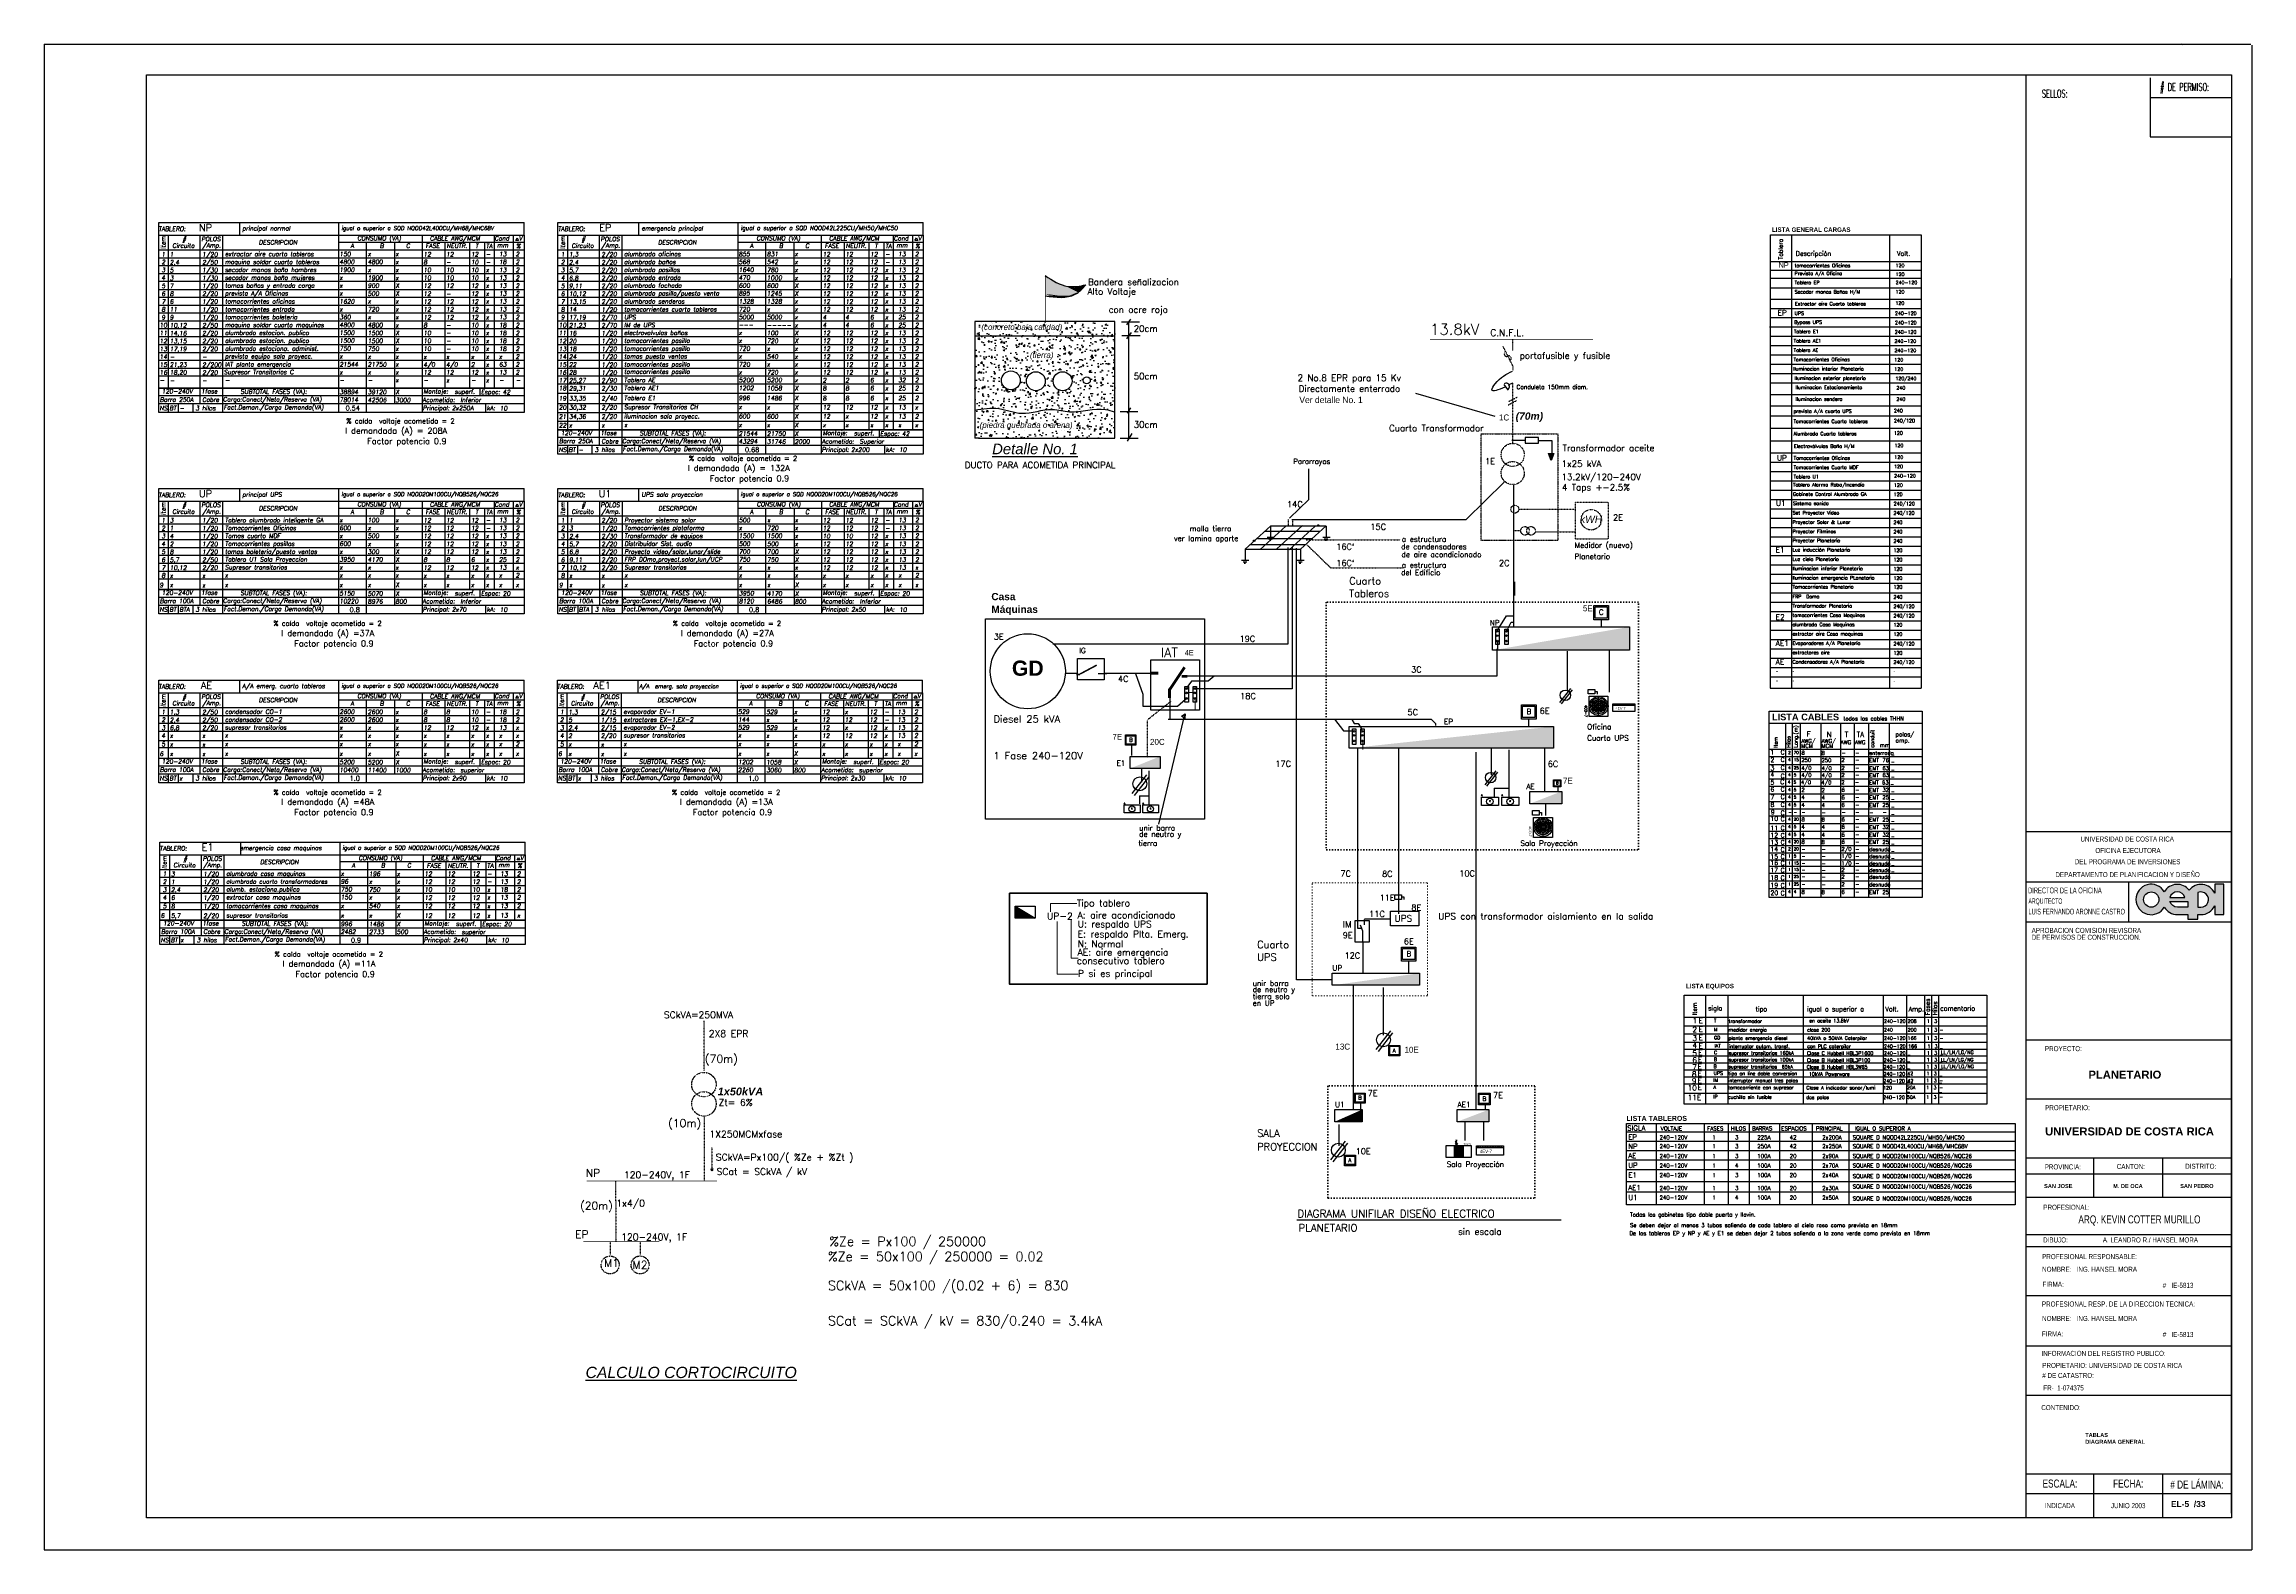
# Paper-space layout 'Layout1' of a CAD drawing. Extents: x -557 to 543, y -411 to 339.
# The model-space entities are those that its viewports show. They can reach past a viewport. Long polylines and large blocks are cut down to what shows.
import ezdxf
from ezdxf.enums import TextEntityAlignment as Align

# ---------------------------------------------------------------- set-up
doc = ezdxf.new("R2010")
doc.units = 0
doc.header["$LTSCALE"] = 0.5
doc.header["$MEASUREMENT"] = 0
for name, pattern in [('ACAD_ISO03W100', [30, 12, -18]), ('DASHDOTX2', [2, 1, -0.5, 0, -0.5]), ('DASHED2', [0.375, 0.25, -0.125]), ('HIDDEN2', [0.1875, 0.125, -0.0625])]:
    doc.linetypes.add(name, pattern=pattern)
doc.layers.get('0').update_dxf_attribs({"linetype": 'CONTINUOUS'})
for name, color, linetype in [('1', 6, 'CONTINUOUS'), ('2', 1, 'CONTINUOUS'), ('6', 7, 'CONTINUOUS'), ('CAJETIN', 1, 'CONTINUOUS'), ('EQUIPOS', 4, 'CONTINUOUS'), ('GABINETE', 4, 'CONTINUOUS'), ('LAM5$0$LAM-3$0$MARCO', 1, 'CONTINUOUS'), ('LAM5$0$LAM-3$0$TEXTO', 5, 'CONTINUOUS'), ('MVIEW', 2, 'CONTINUOUS'), ('NOTAS', 210, 'CONTINUOUS'), ('P02', 1, 'CONTINUOUS'), ('TABLEROS', 5, 'CONTINUOUS'), ('TEXTCAJE', 152, 'CONTINUOUS'), ('TEXTO', 7, 'CONTINUOUS'), ('TOMAS', 4, 'HIDDEN2'), ('tuberia_alumbrado', 3, 'DASHED2'), ('UNIFILAR', 1, 'CONTINUOUS')]:
    doc.layers.add(name, color=color, linetype=linetype)
doc.layers.get('MVIEW').off()
doc.layers.get('MVIEW').freeze()
doc.styles.add('ALR', font='sanssb__.ttf')
doc.styles.add('ALR4', font='sanssb__.ttf')
doc.styles.add('INFO', font='swisscl.ttf', dxfattribs={"height": 2.5})
doc.styles.add('LAM5$0$LAM-3$0$R1', font='romans.shx')
doc.styles.add('romans', font='romans.shx')
doc.styles.add('ROTULOS', font='romand.shx', dxfattribs={"height": 0.3})
doc.styles.add('STYLE2', font='romans.shx')
pattern_1 = [(50, (313.49195, 831.7141), (0.71726, -0.062752), [0.075, -0.825]), (355, (313.49195, 831.7141), (-0.138751, 0.752192), [0.06, -0.66]), (100.4514, (313.5517, 831.70885), (0.57851, 0.68944), [0.06374, -0.701142]), (46.1842, (313.49195, 831.9141), (1.067241, -0.16552), [0.1125, -1.2375]), (96.6356, (313.5809, 831.9003), (0.934663, 0.974118), [0.09561, -1.051713]), (351.1842, (313.492, 831.9141), (0.934662, 0.97412), [0.09, -0.99]), (21, (313.59195, 831.8641), (0.596907, -0.402619), [0.075, -0.825]), (326, (313.59195, 831.8641), (0.243315, 0.72515), [0.06, -0.66]), (71.4514, (313.6417, 831.8305), (0.840223, 0.32253), [0.06374, -0.701142]), (37.5, (313.49195, 831.71408), (0.0121599, 0.3328939), [0, -0.652, 0, -0.67, 0, -0.6625]), (7.5, (313.49195, 831.71408), (0.2630695, 0.3944117), [0, -0.382, 0, -0.637, 0, -0.2525]), (327.5, (313.26895, 831.71408), (0.5338224, -0.0225549), [0, -0.25, 0, -0.78, 0, -1.035]), (317.5, (313.16895, 831.7141), (0.583186, 0.100105), [0, -0.325, 0, -0.518, 0, -0.735])]

msp = doc.modelspace()

# ---------------------------------------------------------------- hatches: boundary and pattern name
at = {"layer": 'TEXTO'}
h = msp.add_hatch(dxfattribs=at)
h.set_pattern_fill('AR-CONC', color=1, scale=0.1, style=0)
h.set_pattern_definition(pattern_1)
h.paths.add_polyline_path([(343.91, 840.31), (343.91, 839.64), (350.52, 839.64), (350.52, 840.31)])
h = msp.add_hatch(dxfattribs=at)
h.set_pattern_fill('AR-CONC', color=1, scale=0.1, style=0)
h.set_pattern_definition(pattern_1)
h.paths.add_polyline_path([(350.52, 839.64), (343.91, 839.64), (343.91, 834.81), (344.13, 834.81), (350.52, 834.81)])
h.paths.add_polyline_path([(346.34, 837.5, -1), (347.23, 837.5, -1)], flags=16)
h.paths.add_polyline_path([(347.6, 837.5, -1), (348.49, 837.5, -1)], flags=16)
h.paths.add_polyline_path([(345.16, 837.54, -1), (346.05, 837.54, -1)], flags=16)
h.paths.add_polyline_path([(349.02, 837.54, -1), (349.36, 837.54, -1)], flags=16)
edge = h.paths.add_edge_path()
edge.add_spline(control_points=[(343.91, 836.14), (344.29, 836.2), (345.04, 836.32), (346.24, 835.8), (347.36, 836.31), (348.66, 835.91), (349.67, 836.33), (350.35, 836.11), (350.48, 836.06)], knot_values=[0, 0, 0, 0, 11.472881, 22.409803, 36.931224, 45.131475, 62.15652, 66.367239, 66.367239, 66.367239, 66.367239], degree=3, periodic=0)

# ---------------------------------------------------------------- linework, layer by layer
at = {"layer": 'P02', "color": 7}
for p, q in [((376.03, 802.52), (376.03, 798.68)), ((378.3, 802.52), (378.3, 798.68)), ((379.43, 802.52), (379.43, 798.68)), ((380.42, 802.52), (380.42, 798.68)), ((381.85, 802.52), (381.85, 798.68)), ((383.39, 802.52), (383.39, 798.68)), ((385.12, 802.52), (385.12, 798.68)), ((374.63, 802.12), (392.96, 802.12)), ((374.63, 801.68), (392.96, 801.68)), ((374.63, 801.25), (392.96, 801.25)), ((374.63, 800.8), (392.96, 800.8)), ((374.63, 800.35), (392.96, 800.35)), ((374.63, 799.78), (392.96, 799.78)), ((374.63, 799.29), (392.96, 799.29))]:
    msp.add_line(p, q, dxfattribs=at)
msp.add_lwpolyline([(374.63, 802.52), (392.96, 802.52), (392.96, 798.68), (374.63, 798.68)], close=True, dxfattribs=at)
at = {"layer": 'TABLEROS'}
for p, q in [((356.66, 829.59), (357.87, 830.69)), ((357.37, 829.57), (358.58, 830.67)), ((357.87, 830.69), (360.48, 830.69)), ((358.15, 829.6), (359.36, 830.7)), ((358.73, 829.56), (359.94, 830.66)), ((359.26, 829.59), (360.48, 830.69)), ((356.66, 829.59), (359.26, 829.59)), ((356.87, 829.8), (359.47, 829.8)), ((357.24, 830.09), (359.85, 830.09)), ((357.6, 830.43), (360.2, 830.43))]:
    msp.add_line(p, q, dxfattribs=at)
at = {"layer": 'TABLEROS', "color": 3}
for p, q in [((357.85, 830.67), (357.85, 830.15)), ((360.48, 830.67), (360.48, 830.15)), ((356.66, 829.59), (356.66, 829.07)), ((357.69, 830.15), (358.03, 830.15)), ((357.76, 830.07), (357.94, 830.07)), ((357.81, 830.01), (357.87, 830.01)), ((359.26, 829.59), (359.26, 829.07)), ((360.32, 830.15), (360.66, 830.15)), ((360.38, 830.07), (360.56, 830.07)), ((360.43, 830.01), (360.49, 830.01)), ((356.49, 829.07), (356.83, 829.07)), ((356.56, 828.99), (356.74, 828.99)), ((356.61, 828.92), (356.67, 828.92)), ((359.1, 829.07), (359.44, 829.07)), ((359.17, 828.99), (359.34, 828.99)), ((359.21, 828.92), (359.28, 828.92))]:
    msp.add_line(p, q, dxfattribs=at)
at = {"layer": 'TABLEROS'}
for centre in [(360.11, 830.7), (357.08, 829.98)]:
    msp.add_circle(centre, 0.0353, dxfattribs=at)
for points in [[(360.09, 830.66), (360.11, 830.66), (360.08, 830.71), (360.07, 830.7)], [(360.08, 830.71), (360.07, 830.7), (360.08, 830.71), (360.12, 830.67)], [(360.09, 830.66), (360.12, 830.67), (360.07, 830.7), (360.09, 830.69)], [(360.07, 830.7), (360.09, 830.69), (360.08, 830.68)], [(360.09, 830.72), (360.09, 830.72), (360.08, 830.71), (360.13, 830.66)], [(360.08, 830.71), (360.13, 830.66), (360.11, 830.66), (360.09, 830.66)], [(360.08, 830.71), (360.12, 830.67), (360.09, 830.66), (360.12, 830.67)], [(360.08, 830.68), (360.09, 830.67), (360.08, 830.68)], [(360.09, 830.72), (360.11, 830.73), (360.14, 830.68)], [(360.14, 830.68), (360.13, 830.66), (360.09, 830.72)], [(360.11, 830.66), (360.09, 830.66), (360.11, 830.67), (360.13, 830.67)], [(360.14, 830.68), (360.14, 830.68), (360.11, 830.73), (360.13, 830.73)], [(360.11, 830.73), (360.13, 830.73), (360.14, 830.71), (360.14, 830.7)], [(360.11, 830.67), (360.13, 830.67), (360.11, 830.66)], [(360.14, 830.71), (360.14, 830.7), (360.14, 830.68), (360.13, 830.72)], [(360.14, 830.68), (360.14, 830.68), (360.13, 830.72), (360.14, 830.7)], [(360.13, 830.72), (360.14, 830.7), (360.14, 830.68)], [(360.14, 830.7), (360.14, 830.7), (360.14, 830.68)], [(357.07, 830.01), (357.07, 830.01), (357.05, 830), (357.1, 829.95)], [(357.05, 830), (357.09, 829.96), (357.07, 829.95), (357.1, 829.96)], [(357.06, 830), (357.05, 829.99), (357.05, 830), (357.09, 829.96)], [(357.07, 829.95), (357.08, 829.95), (357.06, 830), (357.05, 829.99)], [(357.05, 830), (357.1, 829.95), (357.09, 829.95), (357.07, 829.95)], [(357.05, 829.99), (357.06, 829.98), (357.05, 829.96)], [(357.07, 829.95), (357.1, 829.96), (357.05, 829.99), (357.06, 829.98)], [(357.06, 829.97), (357.07, 829.96), (357.06, 829.97)], [(357.07, 830.01), (357.08, 830.02), (357.12, 829.97)], [(357.12, 829.97), (357.1, 829.95), (357.07, 830.01)], [(357.09, 829.95), (357.07, 829.95), (357.08, 829.96), (357.1, 829.95)], [(357.08, 830.02), (357.1, 830.02), (357.12, 830), (357.12, 829.99)], [(357.12, 829.97), (357.12, 829.97), (357.08, 830.02), (357.1, 830.02)], [(357.08, 829.96), (357.1, 829.95), (357.09, 829.95)], [(357.1, 830.01), (357.12, 829.99), (357.12, 829.97)], [(357.12, 829.97), (357.12, 829.97), (357.1, 830.01), (357.12, 829.99)], [(357.12, 830), (357.12, 829.99), (357.12, 829.97), (357.11, 830.01)], [(357.12, 829.99), (357.12, 829.99), (357.12, 829.97)]]:
    msp.add_solid(points, dxfattribs=at)
at = {"layer": 'TEXTCAJE', "color": 5}
for p, q in [((368.85, 837.34), (369.02, 837.11)), ((369.08, 837.35), (369.29, 837.42))]:
    msp.add_line(p, q, dxfattribs=at)
msp.add_arc((368.95, 837.24), 0.166, 296.7774, 123.2279, dxfattribs=at)
at = {"layer": 'TEXTO', "color": 3}
for p, q in [((350.52, 840.31), (343.91, 840.31)), ((343.91, 840.31), (343.91, 834.81)), ((350.52, 834.81), (350.52, 840.31)), ((343.91, 839.64), (350.52, 839.64)), ((344.09, 834.81), (350.52, 834.81))]:
    msp.add_line(p, q, dxfattribs=at)
at = {"layer": 'TEXTO', "color": 1}
for p, q in [((350.83, 840.3), (351.67, 840.3)), ((351.25, 840.42), (351.07, 840.16)), ((351.16, 840.3), (351.16, 834.81)), ((350.85, 839.66), (351.7, 839.66)), ((351.28, 839.8), (351.07, 839.5)), ((350.76, 836.08), (351.6, 836.08)), ((351.25, 836.25), (351.09, 835.99)), ((350.76, 834.81), (351.61, 834.81)), ((351.32, 835.04), (351.09, 834.67))]:
    msp.add_line(p, q, dxfattribs=at)
at = {"layer": 'TEXTO', "color": 15}
msp.add_line((344.13, 834.81), (343.91, 834.81), dxfattribs=at)
at = {"layer": 'TEXTO', "color": 1, "const_width": 0.03}
msp.add_lwpolyline([(347.23, 840.27), (347.23, 842.15), (347.23, 842.45)], dxfattribs=at)
at = {"layer": 'TEXTO', "color": 3}
for centre, radius in [((345.61, 837.54), 0.445), ((346.79, 837.5), 0.445), ((348.05, 837.5), 0.445), ((349.19, 837.54), 0.165)]:
    msp.add_circle(centre, radius, dxfattribs=at)
at = {"layer": 'TEXTO', "color": 1}
for points in [[(347.23, 842.48), (348.3, 841.97), (349.15, 842.04)], [(347.23, 841.52), (348.64, 841.6), (349.15, 842.04)]]:
    msp.add_spline(points, degree=3, dxfattribs=at)
at = {"layer": 'TEXTO', "color": 3}
msp.add_spline([(343.91, 836.14), (345.05, 836.21), (346.12, 835.99), (347.57, 836.17), (348.38, 836.06), (350.08, 836.17), (350.48, 836.06)], degree=3, dxfattribs=at)
at = {"layer": 'TEXTO', "color": 1}
for points in [[(347.24, 842.45), (348.77, 841.68), (347.26, 841.52)], [(348.17, 841.99), (348.96, 841.86), (348.77, 841.69)], [(348.44, 841.95), (349.13, 842.03), (348.95, 841.86)], [(347.26, 841.62), (348.21, 841.48), (347.8, 841.46)], [(347.26, 841.6), (347.7, 841.48), (347.51, 841.49)], [(347.27, 841.53), (348.75, 841.69), (348.45, 841.53)], [(347.28, 841.52), (348.43, 841.53), (348.26, 841.48)], [(347.32, 841.52), (348.2, 841.48), (347.8, 841.46)], [(348.29, 841.5), (348.75, 841.69), (348.6, 841.58)]]:
    msp.add_solid(points, dxfattribs=at)
at = {"layer": 'TOMAS'}
for p, q in [((369.27, 838.23), (368.82, 839.14)), ((369.27, 838.93), (369.27, 839.49)), ((369.27, 838.23), (369.27, 838.02)), ((369.27, 834.57), (369.27, 837.4)), ((369.05, 836.38), (369.46, 836.59)), ((369.07, 836.54), (369.48, 836.75)), ((372.21, 831.79), (372.21, 830.07)), ((373.79, 831.79), (372.21, 831.79)), ((373.79, 830.07), (373.79, 831.79)), ((369.57, 831.47), (372.21, 831.47)), ((372.21, 831.47), (372.21, 831.44)), ((369.63, 830.45), (369.35, 830.45)), ((370.35, 830.4), (372.19, 830.4)), ((372.21, 830.07), (373.79, 830.07)), ((331.15, 805), (331.15, 807.35)), ((331.15, 802.86), (331.15, 799.83)), ((331.52, 801.4), (331.52, 800.38)), ((331.52, 800.27), (331.47, 800.38)), ((331.47, 800.38), (331.57, 800.38)), ((331.57, 800.38), (331.52, 800.27)), ((326.99, 798.87), (326.99, 799.82)), ((326.99, 798.87), (326.99, 796.97)), ((326.72, 796.95), (326.72, 796.33)), ((328.13, 796.95), (328.13, 796.33))]:
    msp.add_line(p, q, dxfattribs=at)
at = {"layer": 'TOMAS', "color": 3}
for p, q in [((359.52, 830.03), (363.97, 830.03)), ((359.57, 829.79), (360.68, 828.71)), ((360.68, 828.71), (364.07, 828.71))]:
    msp.add_line(p, q, dxfattribs=at)
at = {"layer": 'TOMAS', "color": 1}
for p, q in [((353.15, 822.41), (352.04, 821.53)), ((352.04, 821.53), (352.04, 819.77))]:
    msp.add_line(p, q, dxfattribs=at)
at = {"layer": 'TOMAS', "const_width": 0.0318}
for points in [[(331.76, 799.8), (325.61, 799.8)], [(326.41, 796.94), (329.04, 796.94), (325.46, 796.94)]]:
    msp.add_lwpolyline(points, dxfattribs=at)
at = {"layer": 'TOMAS'}
for centre, radius in [((369.27, 834.03), 0.544), ((369.27, 833.17), 0.544), ((369.37, 831.47), 0.185), ((369.85, 830.45), 0.2), ((370.13, 830.45), 0.2), ((331.14, 804.35), 0.577), ((331.14, 803.44), 0.577), ((326.72, 795.85), 0.423), ((328.13, 795.85), 0.423)]:
    msp.add_circle(centre, radius, dxfattribs=at)
at = {"layer": 'TOMAS', "color": 1}
msp.add_circle((372.97, 830.97), 0.482, dxfattribs=at)
at = {"layer": 'TOMAS'}
for centre, radius, start, end in [((368.99, 838.8), 0.129, 119.4288, 298.5477), ((369.09, 838.58), 0.114, 286.303, 113.1724)]:
    msp.add_arc(centre, radius, start, end, dxfattribs=at)
msp.add_solid([(331.47, 800.38), (331.57, 800.38), (331.53, 800.27)], dxfattribs=at)
at = {"layer": 'tuberia_alumbrado', "color": 3}
for p, q in [((358.68, 830.98), (358.68, 830.71)), ((358.89, 830.95), (358.89, 830.68))]:
    msp.add_line(p, q, dxfattribs=at)
at = {"layer": 'UNIFILAR', "color": 2, "linetype": 'Continuous'}
for p, q in [((305.44, 844.98), (313.92, 844.98)), ((305.44, 844.39), (322.66, 844.39)), ((309.24, 844.98), (309.24, 844.39)), ((313.92, 844.98), (322.66, 844.98)), ((322.66, 844.39), (322.66, 844.98)), ((324.26, 844.98), (332.74, 844.98)), ((324.26, 844.39), (324.26, 844.98)), ((324.26, 844.39), (341.48, 844.39)), ((328.06, 844.98), (328.06, 844.39)), ((332.74, 844.98), (341.48, 844.98)), ((341.48, 844.39), (341.48, 844.98)), ((313.92, 844.06), (322.66, 844.06)), ((305.44, 832.44), (313.92, 832.44)), ((305.44, 831.85), (305.44, 832.44)), ((305.44, 831.85), (322.66, 831.85)), ((309.24, 832.44), (309.24, 831.85)), ((313.92, 832.44), (322.66, 832.44)), ((322.66, 831.85), (322.66, 832.44)), ((324.26, 832.44), (332.74, 832.44)), ((324.26, 831.85), (324.26, 832.44)), ((324.26, 831.85), (341.48, 831.85)), ((328.06, 832.44), (328.06, 831.85)), ((332.74, 832.44), (341.48, 832.44)), ((341.48, 831.85), (341.48, 832.44)), ((305.44, 823.41), (313.92, 823.41)), ((305.44, 822.81), (305.44, 823.41)), ((309.24, 823.41), (309.24, 822.81)), ((313.92, 823.41), (322.66, 823.41)), ((322.66, 822.81), (322.66, 823.41)), ((324.23, 823.41), (332.71, 823.41)), ((324.23, 822.81), (324.23, 823.41)), ((328.03, 823.41), (328.03, 822.81)), ((332.71, 823.41), (341.45, 823.41)), ((341.45, 822.81), (341.45, 823.41)), ((305.44, 822.81), (322.66, 822.81)), ((313.92, 822.49), (322.66, 822.49)), ((324.23, 822.81), (341.45, 822.81)), ((305.49, 815.78), (313.97, 815.78)), ((305.49, 815.18), (305.49, 815.78)), ((305.49, 815.18), (322.71, 815.18)), ((309.29, 815.78), (309.29, 815.18)), ((313.97, 815.78), (322.71, 815.78)), ((322.71, 815.18), (322.71, 815.78))]:
    msp.add_line(p, q, dxfattribs=at)
at = {"layer": 'UNIFILAR', "color": 6, "linetype": 'Continuous'}
msp.add_line((305.44, 844.39), (305.44, 844.98), dxfattribs=at)
at = {"layer": 'UNIFILAR', "color": 5, "linetype": 'Continuous'}
for p, q in [((305.89, 844.39), (305.89, 837.19)), ((307.38, 844.39), (307.38, 836.45)), ((308.45, 844.39), (308.45, 836.03)), ((313.92, 844.98), (313.92, 836.03)), ((317.85, 844.39), (317.85, 836.03)), ((321.25, 844.39), (321.25, 837.17)), ((322.15, 844.39), (322.15, 837.17)), ((324.71, 844.39), (324.71, 835.23)), ((326.2, 844.39), (326.2, 834.49)), ((327.27, 844.39), (327.27, 834.07)), ((332.74, 844.98), (332.74, 834.07)), ((336.67, 844.39), (336.67, 834.07)), ((340.07, 844.39), (340.07, 835.21)), ((340.97, 844.39), (340.97, 835.21)), ((305.44, 843.69), (322.66, 843.69)), ((305.44, 843.32), (322.66, 843.32)), ((315.22, 844.06), (315.22, 836.03)), ((316.56, 844.06), (316.56, 836.45)), ((318.93, 844.06), (318.93, 837.17)), ((320.09, 844.06), (320.09, 837.17)), ((320.8, 844.06), (320.8, 837.17)), ((324.26, 843.69), (341.48, 843.69)), ((324.26, 843.32), (341.48, 843.32)), ((332.74, 844.06), (341.48, 844.06)), ((334.05, 844.06), (334.05, 834.07)), ((335.38, 844.06), (335.38, 834.49)), ((337.75, 844.06), (337.75, 835.21)), ((338.91, 844.06), (338.91, 835.21)), ((339.62, 844.06), (339.62, 835.21)), ((305.44, 842.95), (322.66, 842.95)), ((305.44, 842.58), (322.66, 842.58)), ((305.44, 842.21), (322.66, 842.21)), ((324.26, 842.95), (341.48, 842.95)), ((324.26, 842.58), (341.48, 842.58)), ((324.26, 842.21), (341.48, 842.21)), ((305.44, 841.83), (322.66, 841.83)), ((305.44, 841.46), (322.66, 841.46)), ((305.44, 841.09), (322.66, 841.09)), ((324.26, 841.83), (341.48, 841.83)), ((324.26, 841.46), (341.48, 841.46)), ((324.26, 841.09), (341.48, 841.09)), ((305.44, 840.72), (322.66, 840.72)), ((305.44, 840.35), (322.66, 840.35)), ((305.44, 839.98), (322.66, 839.98)), ((324.26, 840.72), (341.48, 840.72)), ((324.26, 840.35), (341.48, 840.35)), ((324.26, 839.98), (341.48, 839.98)), ((305.44, 839.61), (322.66, 839.61)), ((305.44, 839.23), (322.66, 839.23)), ((324.26, 839.61), (341.48, 839.61)), ((324.26, 839.23), (341.48, 839.23)), ((305.44, 838.86), (322.66, 838.86)), ((305.44, 838.49), (322.66, 838.49)), ((305.44, 838.12), (322.66, 838.12)), ((324.26, 838.86), (341.48, 838.86)), ((324.26, 838.49), (341.48, 838.49)), ((324.26, 838.12), (341.48, 838.12)), ((305.44, 837.75), (322.66, 837.75)), ((305.44, 837.19), (322.66, 837.19)), ((305.44, 837.17), (322.66, 837.17)), ((305.44, 836.82), (322.66, 836.82)), ((320.58, 837.17), (320.58, 836.82)), ((324.26, 837.75), (341.48, 837.75)), ((324.26, 837.38), (341.48, 837.38)), ((324.26, 836.93), (341.48, 836.93)), ((305.44, 836.45), (322.66, 836.45)), ((305.89, 836.45), (305.89, 836.03)), ((306.36, 836.45), (306.36, 836.03)), ((307.04, 836.45), (307.04, 836.03)), ((320.84, 836.45), (320.84, 836.03)), ((324.26, 836.45), (341.48, 836.45)), ((324.26, 836.02), (341.48, 836.02)), ((324.26, 835.61), (341.48, 835.61)), ((324.26, 835.23), (341.48, 835.23)), ((324.26, 835.21), (341.48, 835.21)), ((324.26, 834.86), (341.48, 834.86)), ((339.4, 835.21), (339.4, 834.86)), ((324.26, 834.49), (341.48, 834.49)), ((324.71, 834.49), (324.71, 834.07)), ((325.18, 834.49), (325.18, 834.07)), ((325.86, 834.49), (325.86, 834.07)), ((339.66, 834.49), (339.66, 834.07)), ((305.89, 831.85), (305.89, 827.7)), ((307.38, 831.85), (307.38, 826.95)), ((308.45, 831.85), (308.45, 826.53)), ((313.92, 832.44), (313.92, 826.53)), ((317.85, 831.85), (317.85, 826.53)), ((321.25, 831.85), (321.25, 827.68)), ((322.15, 831.85), (322.15, 827.68)), ((324.71, 831.85), (324.71, 827.7)), ((326.21, 831.85), (326.21, 826.95)), ((327.28, 831.85), (327.28, 826.53)), ((332.74, 832.44), (332.74, 826.53)), ((336.68, 831.85), (336.68, 826.53)), ((340.08, 831.85), (340.08, 827.68)), ((340.98, 831.85), (340.98, 827.68)), ((305.44, 831.15), (322.66, 831.15)), ((305.44, 830.78), (322.66, 830.78)), ((313.92, 831.52), (322.66, 831.52)), ((315.22, 831.52), (315.22, 826.53)), ((316.56, 831.52), (316.56, 826.95)), ((318.93, 831.52), (318.93, 827.68)), ((320.09, 831.52), (320.09, 827.68)), ((320.8, 831.52), (320.8, 827.68)), ((324.26, 831.15), (341.48, 831.15)), ((324.26, 830.78), (341.48, 830.78)), ((332.74, 831.52), (341.48, 831.52)), ((334.05, 831.52), (334.05, 826.53)), ((335.39, 831.52), (335.39, 826.95)), ((337.75, 831.52), (337.75, 827.68)), ((338.91, 831.52), (338.91, 827.68)), ((339.62, 831.52), (339.62, 827.68)), ((305.44, 830.41), (322.66, 830.41)), ((305.44, 830.04), (322.66, 830.04)), ((305.44, 829.67), (322.66, 829.67)), ((324.26, 830.41), (341.48, 830.41)), ((324.26, 830.04), (341.48, 830.04)), ((324.26, 829.67), (341.48, 829.67)), ((305.44, 829.3), (322.66, 829.3)), ((305.44, 828.92), (322.66, 828.92)), ((305.44, 828.55), (322.66, 828.55)), ((324.26, 829.3), (341.48, 829.3)), ((324.26, 828.92), (341.48, 828.92)), ((324.26, 828.55), (341.48, 828.55)), ((305.44, 828.18), (322.66, 828.18)), ((305.44, 827.7), (322.66, 827.7)), ((305.44, 827.68), (322.66, 827.68)), ((320.58, 827.68), (320.58, 827.32)), ((324.26, 828.18), (341.48, 828.18)), ((324.26, 827.7), (341.48, 827.7)), ((324.26, 827.68), (341.48, 827.68)), ((339.4, 827.68), (339.4, 827.32)), ((305.44, 827.32), (322.66, 827.32)), ((305.44, 826.95), (322.66, 826.95)), ((305.89, 826.95), (305.89, 826.53)), ((306.36, 826.95), (306.36, 826.53)), ((307.04, 826.95), (307.04, 826.53)), ((320.84, 826.95), (320.84, 826.53)), ((324.26, 827.32), (341.48, 827.32)), ((324.26, 826.95), (341.48, 826.95)), ((324.72, 826.95), (324.72, 826.53)), ((325.19, 826.95), (325.19, 826.53)), ((325.86, 826.95), (325.86, 826.53)), ((339.66, 826.95), (339.66, 826.53)), ((313.92, 823.41), (313.92, 818.58)), ((332.71, 823.41), (332.71, 818.58)), ((305.89, 822.81), (305.89, 819.74)), ((307.38, 822.81), (307.38, 819)), ((308.45, 822.81), (308.45, 818.58)), ((315.22, 822.49), (315.22, 818.58)), ((316.56, 822.49), (316.56, 819)), ((317.85, 822.81), (317.85, 818.58)), ((318.93, 822.49), (318.93, 819.73)), ((320.09, 822.49), (320.09, 819.73)), ((320.8, 822.49), (320.8, 819.73)), ((321.25, 822.81), (321.25, 819.73)), ((322.15, 822.81), (322.15, 819.73)), ((324.68, 822.81), (324.68, 819.74)), ((326.17, 822.81), (326.17, 819)), ((327.24, 822.81), (327.24, 818.58)), ((332.71, 822.49), (341.45, 822.49)), ((334.01, 822.49), (334.01, 818.58)), ((335.35, 822.49), (335.35, 819)), ((336.64, 822.81), (336.64, 818.58)), ((337.72, 822.49), (337.72, 819.73)), ((338.88, 822.49), (338.88, 819.73)), ((339.59, 822.49), (339.59, 819.73)), ((340.04, 822.81), (340.04, 819.73)), ((340.94, 822.81), (340.94, 819.73)), ((305.44, 822.12), (322.66, 822.12)), ((305.44, 821.75), (322.66, 821.75)), ((305.44, 821.38), (322.66, 821.38)), ((324.23, 822.12), (341.45, 822.12)), ((324.23, 821.75), (341.45, 821.75)), ((324.23, 821.38), (341.45, 821.38)), ((305.44, 821), (322.66, 821)), ((305.44, 820.56), (322.66, 820.56)), ((305.44, 820.23), (322.66, 820.23)), ((324.23, 821), (341.45, 821)), ((324.23, 820.56), (341.45, 820.56)), ((324.23, 820.23), (341.45, 820.23)), ((305.44, 819.74), (322.66, 819.74)), ((305.44, 819.73), (322.66, 819.73)), ((305.44, 819.37), (322.66, 819.37)), ((320.58, 819.73), (320.58, 819.37)), ((324.23, 819.74), (341.45, 819.74)), ((324.23, 819.73), (341.45, 819.73)), ((324.23, 819.37), (341.45, 819.37)), ((339.37, 819.73), (339.37, 819.37)), ((305.44, 819), (322.66, 819)), ((305.89, 819), (305.89, 818.58)), ((306.36, 819), (306.36, 818.58)), ((307.04, 819), (307.04, 818.58)), ((320.84, 819), (320.84, 818.58)), ((324.23, 819), (341.45, 819)), ((324.68, 819), (324.68, 818.58)), ((325.15, 819), (325.15, 818.58)), ((325.83, 819), (325.83, 818.58)), ((339.63, 819), (339.63, 818.58)), ((305.94, 815.18), (305.94, 812.11)), ((307.44, 815.18), (307.44, 811.37)), ((308.51, 815.18), (308.51, 810.95)), ((313.97, 815.78), (313.97, 810.95)), ((317.91, 815.18), (317.91, 810.95)), ((321.31, 815.18), (321.31, 812.1)), ((322.21, 815.18), (322.21, 812.1)), ((305.49, 814.49), (322.71, 814.49)), ((305.49, 814.12), (322.71, 814.12)), ((313.97, 814.86), (322.71, 814.86)), ((315.28, 814.86), (315.28, 810.95)), ((316.62, 814.86), (316.62, 811.37)), ((318.98, 814.86), (318.98, 812.1)), ((320.15, 814.86), (320.15, 812.1)), ((320.86, 814.86), (320.86, 812.1)), ((305.49, 813.74), (322.71, 813.74)), ((305.49, 813.37), (322.71, 813.37)), ((305.49, 812.93), (322.71, 812.93)), ((305.49, 812.6), (322.71, 812.6)), ((305.49, 812.11), (322.71, 812.11)), ((305.49, 812.1), (322.71, 812.1)), ((320.63, 812.1), (320.63, 811.74)), ((305.49, 811.74), (322.71, 811.74)), ((305.49, 811.37), (322.71, 811.37)), ((305.95, 811.37), (305.95, 810.95)), ((306.42, 811.37), (306.42, 810.95)), ((307.09, 811.37), (307.09, 810.95)), ((320.89, 811.37), (320.89, 810.95))]:
    msp.add_line(p, q, dxfattribs=at)
at = {"layer": 'UNIFILAR', "color": 3}
for p, q in [((322.27, 844.14), (322.34, 844.26)), ((322.4, 844.14), (322.27, 844.14)), ((322.34, 844.26), (322.4, 844.14)), ((341.09, 844.14), (341.16, 844.26)), ((341.22, 844.14), (341.1, 844.14)), ((341.16, 844.26), (341.22, 844.14)), ((367.08, 830.99), (368.87, 832.74)), ((322.27, 831.6), (322.34, 831.72)), ((322.4, 831.6), (322.27, 831.6)), ((322.34, 831.72), (322.4, 831.6)), ((341.1, 831.6), (341.17, 831.72)), ((341.23, 831.6), (341.1, 831.6)), ((341.17, 831.72), (341.23, 831.6)), ((358.74, 831.05), (359.66, 831.92)), ((358.85, 830.99), (367.08, 830.99)), ((358.67, 829.67), (358.67, 825.1)), ((358.87, 829.66), (358.87, 823.01)), ((359.08, 809.28), (359.08, 829.63)), ((368.54, 825.73), (368.98, 826.45)), ((368.98, 826.45), (369.32, 826.45)), ((373.45, 825.94), (373.45, 826.26)), ((358.67, 825.1), (347.59, 825.1)), ((322.27, 822.57), (322.34, 822.69)), ((322.4, 822.57), (322.27, 822.57)), ((322.34, 822.69), (322.4, 822.57)), ((341.06, 822.57), (341.13, 822.69)), ((341.19, 822.57), (341.06, 822.57)), ((341.13, 822.69), (341.19, 822.57)), ((358.87, 823.01), (354.32, 823.01)), ((373.14, 822.87), (373.25, 822.87)), ((373.25, 822.87), (373.25, 822.75)), ((374.03, 822.29), (373.99, 822.22)), ((374.09, 822.29), (374.05, 822.22)), ((374.16, 822.29), (374.12, 822.22)), ((374.23, 822.29), (374.19, 822.22)), ((374.3, 822.29), (374.26, 822.22)), ((374.37, 822.29), (374.32, 822.22)), ((374.43, 822.29), (374.39, 822.22)), ((374.49, 822.29), (374.45, 822.22)), ((374.56, 822.29), (374.51, 822.22)), ((374.62, 822.29), (374.58, 822.22)), ((374.68, 822.29), (374.64, 822.22)), ((374.74, 822.29), (374.69, 822.22)), ((374.8, 822.29), (374.76, 822.22)), ((374.86, 822.29), (374.82, 822.22)), ((374.92, 822.29), (374.88, 822.22)), ((374.99, 822.29), (374.95, 822.22)), ((370.03, 821.25), (370.03, 821.57)), ((375.03, 822.22), (373.99, 822.22)), ((351.3, 820.32), (351.3, 819.86)), ((371.39, 818.37), (371.39, 818.13)), ((370.52, 817.17), (370.63, 817.17)), ((370.63, 817.17), (370.63, 817.04)), ((322.33, 814.94), (322.4, 815.06)), ((322.46, 814.94), (322.33, 814.94)), ((322.4, 815.06), (322.46, 814.94)), ((364.02, 813.2), (364.14, 813.2)), ((364.14, 813.2), (364.14, 813.07)), ((364.37, 809.62), (364.37, 810.16)), ((360.76, 809.28), (359.08, 809.28))]:
    msp.add_line(p, q, dxfattribs=at)
at = {"layer": 'UNIFILAR', "color": 7}
for p, q in [((381.42, 844.4), (388.53, 844.4)), ((381.42, 823.04), (381.42, 844.4)), ((382.41, 844.4), (382.41, 823.04)), ((387.03, 844.4), (387.03, 823.04)), ((388.53, 844.4), (388.53, 823.04)), ((381.42, 843.14), (388.53, 843.14)), ((381.42, 842.73), (388.53, 842.73)), ((381.42, 842.35), (388.53, 842.35)), ((381.42, 841.9), (388.53, 841.9)), ((381.42, 841.37), (388.53, 841.37)), ((381.38, 840.06), (388.51, 840.06)), ((381.39, 840.5), (388.51, 840.5)), ((381.4, 840.93), (388.52, 840.93)), ((381.4, 839.62), (388.53, 839.62)), ((381.42, 839.18), (388.55, 839.18)), ((381.4, 838.3), (388.52, 838.3)), ((381.42, 838.74), (388.54, 838.74)), ((381.42, 837.86), (388.55, 837.86)), ((381.43, 837.42), (388.55, 837.42)), ((381.43, 836.88), (388.55, 836.88)), ((381.39, 836.34), (388.52, 836.34)), ((381.39, 835.87), (388.52, 835.87)), ((381.39, 835.29), (388.52, 835.29)), ((381.39, 834.69), (388.52, 834.69)), ((381.4, 834.12), (388.53, 834.12)), ((381.4, 833.68), (388.53, 833.68)), ((381.4, 833.24), (388.52, 833.24)), ((381.42, 832.8), (388.54, 832.8)), ((381.4, 832.36), (388.53, 832.36)), ((381.41, 831.92), (388.54, 831.92)), ((381.39, 831.48), (388.51, 831.48)), ((381.41, 831.04), (388.53, 831.04)), ((381.41, 830.6), (388.53, 830.6)), ((381.41, 830.16), (388.53, 830.16)), ((381.41, 829.73), (388.53, 829.73)), ((381.41, 829.29), (388.53, 829.29)), ((381.41, 828.85), (388.53, 828.85)), ((381.41, 828.41), (388.53, 828.41)), ((381.41, 827.99), (388.53, 827.99)), ((381.41, 827.53), (388.53, 827.53)), ((381.41, 827.09), (388.53, 827.09)), ((381.41, 826.65), (388.53, 826.65)), ((381.41, 826.21), (388.53, 826.21)), ((381.41, 825.77), (388.53, 825.77)), ((381.41, 825.33), (388.53, 825.33)), ((381.41, 824.89), (388.53, 824.89)), ((381.41, 824.45), (388.53, 824.45)), ((381.41, 824.01), (388.53, 824.01)), ((381.41, 823.57), (388.53, 823.57)), ((381.4, 823.04), (388.53, 823.04)), ((381.36, 821.38), (388.57, 821.38)), ((382.13, 821.38), (382.13, 813.17)), ((382.45, 821.38), (382.45, 813.17)), ((382.82, 821.38), (382.82, 813.17)), ((383.79, 821.38), (383.79, 813.17)), ((384.72, 821.38), (384.72, 813.17)), ((385.36, 821.38), (385.36, 813.17)), ((386.04, 821.38), (386.04, 813.17)), ((387.02, 821.38), (387.02, 813.17)), ((381.36, 820.16), (388.57, 820.16)), ((381.36, 819.81), (388.57, 819.81)), ((381.36, 819.43), (388.57, 819.43)), ((381.36, 819.1), (388.57, 819.1)), ((381.34, 818.76), (388.55, 818.76)), ((381.36, 818.41), (388.57, 818.41)), ((381.36, 818.06), (388.57, 818.06)), ((381.36, 817.69), (388.57, 817.69)), ((381.36, 817.35), (388.57, 817.35)), ((381.36, 817.01), (388.57, 817.01)), ((381.36, 816.66), (388.57, 816.66)), ((381.36, 816.29), (388.57, 816.29)), ((381.36, 815.95), (388.57, 815.95)), ((381.36, 815.62), (388.57, 815.62)), ((381.36, 815.28), (388.57, 815.28)), ((381.36, 814.95), (388.57, 814.95)), ((381.36, 814.64), (388.57, 814.64)), ((381.36, 814.31), (388.57, 814.31)), ((381.36, 813.95), (388.57, 813.95)), ((381.36, 813.59), (388.57, 813.59)), ((377.36, 808.56), (391.62, 808.56)), ((377.36, 803.43), (377.36, 808.56)), ((378.36, 808.56), (378.36, 803.43)), ((379.41, 808.56), (379.41, 803.43)), ((382.97, 808.56), (382.97, 803.43)), ((386.74, 808.56), (386.74, 803.43)), ((387.83, 808.56), (387.83, 803.43)), ((388.69, 808.56), (388.69, 803.43)), ((389.01, 808.56), (389.01, 803.43)), ((389.35, 808.56), (389.35, 803.43)), ((391.62, 808.56), (391.62, 803.43)), ((377.36, 807.53), (391.62, 807.53)), ((377.36, 807.12), (391.62, 807.12)), ((377.36, 806.74), (391.62, 806.74)), ((377.34, 806.02), (391.62, 806.02)), ((377.34, 805.7), (391.61, 805.7)), ((377.36, 806.35), (391.62, 806.35)), ((377.33, 805.37), (391.6, 805.37)), ((377.35, 804.72), (391.62, 804.72)), ((377.36, 805.04), (391.63, 805.04)), ((377.34, 804.39), (391.62, 804.39)), ((377.34, 803.94), (391.62, 803.94)), ((391.62, 803.43), (377.36, 803.43))]:
    msp.add_line(p, q, dxfattribs=at)
at = {"layer": 'UNIFILAR'}
for p, q in [((364.68, 836.93), (368.42, 835.86)), ((371.12, 834.71), (371.12, 834.1)), ((353.1, 823.08), (353.1, 821.57)), ((353.03, 821.57), (365.43, 821.57)), ((365.63, 821.37), (365.43, 821.57)), ((365.63, 821.37), (365.63, 821.27)), ((367.53, 820.01), (367.53, 807.03)), ((361.95, 812.05), (361.95, 811.72)), ((361.95, 811.72), (362.18, 811.72)), ((367.53, 807.03), (367.53, 803.21)), ((359.1, 797.97), (371.55, 797.97))]:
    msp.add_line(p, q, dxfattribs=at)
at = {"layer": 'UNIFILAR', "color": 1}
for p, q in [((369.23, 834.72), (369.84, 834.72)), ((370.48, 834.71), (371.12, 834.71)), ((359.66, 831.92), (359.66, 833.37)), ((348.75, 823.73), (348.22, 823.73)), ((352.33, 823.73), (350.01, 823.73)), ((361.68, 821.56), (361.8, 821.37)), ((361.8, 821.37), (361.99, 821.37)), ((361.99, 821.37), (362.17, 821.07)), ((361.95, 820.21), (361.95, 812.05)), ((363.88, 820.21), (363.88, 812.4)), ((368.25, 820.21), (368.25, 818.95)), ((370.79, 818.19), (370.79, 820.18)), ((351.77, 819.23), (351.77, 818.61)), ((352.11, 819.14), (352.11, 817.56)), ((368.48, 819.14), (367.96, 818.48)), ((369.08, 820.12), (369.08, 817.93)), ((352.01, 818.95), (351.32, 818.07)), ((352.12, 818.86), (351.43, 817.98)), ((368.55, 819.07), (368.04, 818.41)), ((370.81, 817.59), (370.81, 817.03)), ((361.07, 802.47), (361.07, 801.46)), ((362.1, 803.45), (362.1, 803.21)), ((367.02, 802.59), (367.02, 801.71)), ((367.9, 802.59), (367.9, 801.71)), ((367.97, 803.38), (367.97, 803.14)), ((361.37, 801.68), (360.68, 800.81)), ((361.48, 801.59), (360.79, 800.71)), ((366.62, 801.51), (366.58, 801.59)), ((366.66, 801.59), (366.62, 801.51)), ((367.62, 801.46), (367.57, 801.37)), ((367.69, 801.46), (367.64, 801.37)), ((367.77, 801.46), (367.72, 801.37)), ((367.86, 801.46), (367.81, 801.37)), ((367.94, 801.46), (367.89, 801.37)), ((368.02, 801.46), (367.97, 801.37)), ((368.1, 801.46), (368.05, 801.37)), ((368.18, 801.46), (368.13, 801.37)), ((368.25, 801.46), (368.2, 801.37)), ((368.33, 801.46), (368.28, 801.37)), ((368.4, 801.46), (368.35, 801.37)), ((368.47, 801.46), (368.42, 801.37)), ((368.55, 801.46), (368.5, 801.37)), ((368.63, 801.46), (368.57, 801.37)), ((368.7, 801.46), (368.65, 801.37)), ((368.78, 801.46), (368.73, 801.37)), ((366.93, 801.39), (366.53, 801.39)), ((366.93, 801.35), (366.53, 801.35)), ((366.93, 801.3), (366.53, 801.3)), ((366.93, 801.26), (366.53, 801.26)), ((366.93, 801.22), (366.53, 801.22)), ((366.93, 801.17), (366.53, 801.17)), ((366.93, 801.13), (366.53, 801.13)), ((366.93, 801.08), (366.53, 801.08)), ((366.93, 801.04), (366.53, 801.04)), ((366.93, 800.99), (366.53, 800.99)), ((368.83, 801.37), (367.57, 801.37))]:
    msp.add_line(p, q, dxfattribs=at)
at = {"layer": 'UNIFILAR', "color": 3, "linetype": 'Continuous'}
for p, q in [((370.94, 834.09), (371.21, 834.09)), ((371.09, 833.76), (370.95, 834.09)), ((371.21, 834.09), (371.09, 833.76))]:
    msp.add_line(p, q, dxfattribs=at)
at = {"layer": 'UNIFILAR', "color": 5}
for p, q in [((369.33, 825.92), (369.33, 832.6)), ((369.36, 828.04), (369.36, 827.4)), ((368.54, 823.61), (368.54, 824.89)), ((371.84, 824.77), (371.84, 822.93)), ((373.81, 824.81), (373.81, 822.85)), ((353.71, 823.61), (368.54, 823.61)), ((368.39, 818.32), (368.39, 817.9)), ((368.4, 818.32), (369.06, 818.32)), ((351.67, 817.96), (351.67, 817.58)), ((351.67, 817.96), (352.11, 817.96))]:
    msp.add_line(p, q, dxfattribs=at)
at = {"layer": 'UNIFILAR', "color": 6}
for p, q in [((369, 825.73), (369.2, 826.14)), ((369.2, 826.14), (369.31, 826.14)), ((351.48, 823.72), (351.83, 822.75)), ((354.13, 823.37), (353.9, 823.06)), ((354.91, 823.37), (354.13, 823.37)), ((355.2, 823.6), (354.91, 823.37)), ((351.83, 822.75), (351.83, 822.19)), ((353.46, 822.19), (353.85, 822.52)), ((373.32, 821.75), (373.32, 822.64)), ((351.83, 822.19), (353.46, 822.19)), ((360.87, 821.58), (361.29, 821.02)), ((373.75, 822.2), (372.86, 822.2)), ((361.29, 821.02), (361.75, 821.02)), ((371.13, 816.49), (370.23, 816.49)), ((370.7, 816.04), (370.7, 816.93)), ((362.21, 811.58), (362.09, 811.87)), ((362.26, 812.13), (362.26, 811.88)), ((362.28, 812.16), (363.52, 812.16)), ((362.21, 811.08), (362.21, 811.58)), ((362.21, 811.08), (362.21, 809.61)), ((361.75, 809.03), (361.75, 803.18)), ((363.16, 808.93), (363.16, 806.68)), ((363.51, 806.88), (362.82, 806)), ((363.61, 806.79), (362.92, 805.91))]:
    msp.add_line(p, q, dxfattribs=at)
at = {"layer": 'UNIFILAR', "color": 4}
for p, q in [((372, 823.02), (371.48, 822.36)), ((372.08, 822.95), (371.56, 822.29)), ((352.59, 816.63), (353.81, 821.8)), ((353.65, 821.71), (353.83, 821.83)), ((353.81, 821.61), (353.65, 821.71)), ((353.83, 821.83), (353.81, 821.61)), ((345.81, 812.76), (346.76, 812.19))]:
    msp.add_line(p, q, dxfattribs=at)
at = {"layer": 'UNIFILAR', "lineweight": 15}
for p, q in [((347.48, 812.5), (347.48, 812.88)), ((347.48, 812.88), (348.72, 812.88)), ((347.79, 809.56), (347.79, 812.03)), ((348.46, 812.1), (348.46, 810.31)), ((348.46, 810.31), (348.79, 810.31)), ((348.79, 809.56), (347.79, 809.56))]:
    msp.add_line(p, q, dxfattribs=at)
at = {"layer": 'UNIFILAR', "color": 2, "linetype": 'Continuous'}
for points in [[(322.66, 844.39), (322.66, 836.03), (305.44, 836.03), (305.44, 844.39)], [(341.48, 844.39), (341.48, 834.07), (324.26, 834.07), (324.26, 844.39)], [(322.66, 831.85), (322.66, 826.53), (305.44, 826.53), (305.44, 831.85)], [(341.48, 831.85), (341.48, 826.53), (324.26, 826.53), (324.26, 831.85)], [(322.66, 822.81), (322.66, 818.58), (305.44, 818.58), (305.44, 822.81)], [(341.45, 822.81), (341.45, 818.58), (324.23, 818.58), (324.23, 822.81)], [(322.71, 815.18), (322.71, 810.95), (305.49, 810.95), (305.49, 815.18)]]:
    msp.add_lwpolyline(points, dxfattribs=at)
at = {"layer": 'UNIFILAR'}
for points, const_width in [([(365.37, 839.46), (373.05, 839.46)], 0.025), ([(348.87, 823.68), (348.69, 823.68)], 0.072), ([(348.87, 823.7), (349.66, 824.12)], 0.072), ([(349.72, 823.72), (350.14, 823.72)], 0.072)]:
    msp.add_lwpolyline(points, dxfattribs=dict(at, const_width=const_width))
at = {"layer": 'UNIFILAR', "color": 5, "linetype": 'DASHDOTX2'}
msp.add_lwpolyline([(367.79, 835.02), (371.4, 835.02), (371.4, 829.99), (367.79, 829.99)], close=True, dxfattribs=at)
at = {"layer": 'UNIFILAR'}
for points in [[(369.86, 834.58), (370.49, 834.58), (370.49, 834.85), (369.86, 834.85)], [(348.75, 824.43), (350.01, 824.43), (350.01, 823.43), (348.75, 823.43)]]:
    msp.add_lwpolyline(points, close=True, dxfattribs=at)
at = {"layer": 'UNIFILAR', "color": 4, "linetype": 'ACAD_ISO03W100', "lineweight": 40}
for points in [[(375.2, 827.09), (360.48, 827.09), (360.48, 815.42), (375.2, 815.42)], [(370.32, 804.29), (360.56, 804.29), (360.56, 798.99), (370.32, 798.99)]]:
    msp.add_lwpolyline(points, close=True, dxfattribs=at)
at = {"layer": 'UNIFILAR', "color": 3}
for points in [[(373.09, 826.93), (373.79, 826.93), (373.79, 826.26), (373.09, 826.26)], [(373.15, 826.87), (373.73, 826.87), (373.73, 826.34), (373.15, 826.34)], [(368.47, 825.81), (368.63, 825.81), (368.63, 825.09), (368.47, 825.09)], [(354.21, 823.11), (354.37, 823.11), (354.37, 822.38), (354.21, 822.38)], [(369.68, 822.25), (370.37, 822.25), (370.37, 821.57), (369.68, 821.57)], [(373.14, 822.97), (373.14, 822.76), (372.82, 822.76), (372.82, 822.97)], [(373.76, 822.65), (373.76, 821.7), (372.87, 821.7), (372.87, 822.65)], [(375.03, 821.94), (373.99, 821.94), (373.99, 822.29), (375.03, 822.29)], [(351.01, 820.83), (351.51, 820.83), (351.51, 820.34), (351.01, 820.34)], [(351.05, 820.79), (351.47, 820.79), (351.47, 820.4), (351.05, 820.4)], [(371.19, 818.72), (371.54, 818.72), (371.54, 818.38), (371.19, 818.38)], [(370.52, 817.27), (370.52, 817.05), (370.2, 817.05), (370.2, 817.27)], [(371.14, 816.94), (371.14, 815.99), (370.25, 815.99), (370.25, 816.94)], [(364.02, 813.3), (364.02, 813.08), (363.71, 813.08), (363.71, 813.3)], [(364.02, 810.83), (364.71, 810.83), (364.71, 810.16), (364.02, 810.16)], [(364.08, 810.77), (364.65, 810.77), (364.65, 810.24), (364.08, 810.24)], [(363.43, 806.2), (363.95, 806.2), (363.95, 805.7), (363.43, 805.7)]]:
    msp.add_lwpolyline(points, close=True, dxfattribs=at)
at = {"layer": 'UNIFILAR', "color": 4}
msp.add_lwpolyline([(344.42, 826.3), (354.74, 826.3), (354.74, 816.86), (344.42, 816.86)], close=True, dxfattribs=at)
at = {"layer": 'UNIFILAR', "color": 5}
for points in [[(368.32, 825.92), (374.77, 825.92), (374.77, 824.82), (368.32, 824.82)], [(350.95, 817.53), (351.7, 817.53), (351.7, 817.16), (350.95, 817.16)], [(367.8, 817.9), (368.6, 817.9), (368.6, 817.5), (367.8, 817.5)]]:
    msp.add_lwpolyline(points, close=True, dxfattribs=at)
at = {"layer": 'UNIFILAR', "color": 6}
for points in [[(368.9, 825.81), (369.06, 825.81), (369.06, 825.09), (368.9, 825.09)], [(353.82, 823.11), (353.98, 823.11), (353.98, 822.38), (353.82, 822.38)], [(361.71, 821.11), (361.87, 821.11), (361.87, 820.38), (361.71, 820.38)], [(345.81, 812.19), (345.81, 812.76), (346.76, 812.76), (346.76, 812.19)], [(360.76, 809.6), (364.88, 809.6), (364.88, 809.03), (360.76, 809.03)], [(360.88, 803.17), (362.17, 803.17), (362.17, 802.6), (360.88, 802.6)]]:
    msp.add_lwpolyline(points, close=True, dxfattribs=at)
at = {"layer": 'UNIFILAR', "color": 1}
for points in [[(352.21, 824.37), (354.5, 824.37), (354.5, 821.99), (352.21, 821.99)], [(361.56, 821.23), (371.2, 821.23), (371.2, 820.2), (361.56, 820.2)], [(369.73, 822.19), (370.31, 822.19), (370.31, 821.65), (369.73, 821.65)], [(362.11, 821.11), (362.27, 821.11), (362.27, 820.38), (362.11, 820.38)], [(351.24, 819.82), (352.65, 819.82), (352.65, 819.25), (351.24, 819.25)], [(370.08, 818.17), (371.58, 818.17), (371.58, 817.59), (370.08, 817.59)], [(371.22, 818.69), (371.51, 818.69), (371.51, 818.42), (371.22, 818.42)], [(351.83, 817.53), (352.57, 817.53), (352.57, 817.16), (351.83, 817.16)], [(368.75, 817.9), (369.56, 817.9), (369.56, 817.5), (368.75, 817.5)], [(361.84, 812.09), (362.5, 812.09), (362.5, 811.07), (361.84, 811.07)], [(363.51, 812.52), (364.84, 812.52), (364.84, 811.83), (363.51, 811.83)], [(363.47, 806.16), (363.91, 806.16), (363.91, 805.76), (363.47, 805.76)], [(361.81, 803.95), (362.31, 803.95), (362.31, 803.47), (361.81, 803.47)], [(361.86, 803.91), (362.27, 803.91), (362.27, 803.52), (361.86, 803.52)], [(367.65, 803.94), (368.21, 803.94), (368.21, 803.39), (367.65, 803.39)], [(367.69, 803.9), (368.16, 803.9), (368.16, 803.46), (367.69, 803.46)], [(366.65, 803.17), (368.15, 803.17), (368.15, 802.6), (366.65, 802.6)], [(367.31, 801.48), (367.31, 800.92), (366.14, 800.92), (366.14, 801.48)], [(366.93, 801.45), (366.93, 800.95), (366.53, 800.95), (366.53, 801.45)], [(368.83, 801.03), (367.57, 801.03), (367.57, 801.46), (368.83, 801.46)], [(361.34, 801.03), (361.86, 801.03), (361.86, 800.52), (361.34, 800.52)], [(361.39, 800.98), (361.82, 800.98), (361.82, 800.58), (361.39, 800.58)]]:
    msp.add_lwpolyline(points, close=True, dxfattribs=at)
at = {"layer": 'UNIFILAR', "color": 3, "const_width": 0.05}
for points in [[(368.56, 825.24), (368.56, 824.84)], [(353.93, 822.83), (354.26, 822.83)], [(354.3, 822.54), (354.3, 822.01)]]:
    msp.add_lwpolyline(points, dxfattribs=at)
at = {"layer": 'UNIFILAR', "color": 1}
for points, const_width in [([(352.57, 823.74), (352.19, 823.74)], 0.132), ([(353.07, 822.92), (353.8, 824.02)], 0.132), ([(353.09, 823.01), (353.09, 822.57)], 0.132), ([(362.2, 820.53), (362.2, 820.14)], 0.05)]:
    msp.add_lwpolyline(points, dxfattribs=dict(at, const_width=const_width))
at = {"layer": 'UNIFILAR', "color": 5, "const_width": 0.132}
msp.add_lwpolyline([(353.66, 823.59), (353.93, 823.59)], dxfattribs=at)
at = {"layer": 'UNIFILAR', "color": 7}
msp.add_lwpolyline([(381.36, 821.95), (388.57, 821.95), (388.57, 813.17), (381.36, 813.17)], close=True, dxfattribs=at)
at = {"layer": 'UNIFILAR', "color": 6, "lineweight": 100}
msp.add_lwpolyline([(345.54, 813.37), (354.86, 813.37), (354.86, 809.09), (345.54, 809.09)], close=True, dxfattribs=at)
at = {"layer": 'UNIFILAR', "color": 4, "linetype": 'ACAD_ISO03W100', "lineweight": 18}
msp.add_lwpolyline([(359.81, 813.86), (365.25, 813.86), (365.25, 808.53), (359.81, 808.53)], close=True, dxfattribs=at)
at = {"layer": 'UNIFILAR', "color": 3}
for centre, radius in [((346.41, 823.83), 1.77), ((368.54, 825.71), 0.0396), ((368.54, 825.51), 0.0396), ((368.54, 825.25), 0.0396), ((354.28, 823.01), 0.0396), ((354.28, 822.81), 0.0396), ((354.28, 822.55), 0.0396)]:
    msp.add_circle(centre, radius, dxfattribs=at)
at = {"layer": 'UNIFILAR', "color": 6}
for centre, radius in [((368.97, 825.71), 0.0396), ((368.97, 825.51), 0.0396), ((368.97, 825.25), 0.0396), ((353.89, 823.01), 0.0396), ((353.89, 822.81), 0.0396), ((353.89, 822.55), 0.0396), ((373.32, 822.19), 0.445), ((373.32, 822.2), 0.374), ((373.32, 822.2), 0.312), ((373.32, 822.2), 0.255), ((373.32, 822.2), 0.198), ((373.32, 822.2), 0.144), ((373.32, 822.2), 0.0908), ((361.79, 821), 0.0396), ((361.79, 820.81), 0.0396), ((361.79, 820.55), 0.0396), ((370.7, 816.48), 0.445), ((370.7, 816.49), 0.374), ((370.7, 816.49), 0.312), ((370.7, 816.49), 0.255), ((370.7, 816.49), 0.198), ((370.7, 816.49), 0.144), ((370.7, 816.49), 0.0908), ((363.18, 806.46), 0.327)]:
    msp.add_circle(centre, radius, dxfattribs=at)
at = {"layer": 'UNIFILAR', "color": 4}
msp.add_circle((371.75, 822.7), 0.245, dxfattribs=at)
at = {"layer": 'UNIFILAR', "color": 1}
for centre, radius in [((362.18, 821), 0.0396), ((362.18, 820.81), 0.0396), ((362.18, 820.55), 0.0396), ((351.69, 818.53), 0.327), ((368.23, 818.82), 0.245), ((352.19, 817.34), 0.142), ((369.15, 817.69), 0.155), ((361.05, 801.26), 0.327)]:
    msp.add_circle(centre, radius, dxfattribs=at)
at = {"layer": 'UNIFILAR', "color": 5}
for centre, radius in [((351.32, 817.34), 0.142), ((368.19, 817.69), 0.155)]:
    msp.add_circle(centre, radius, dxfattribs=at)
msp.add_spline([(368.9, 837.22), (368.29, 837.09), (368.44, 837.37), (369.26, 837.98)], degree=3, dxfattribs=at)
at = {"layer": 'UNIFILAR', "color": 1}
for points, knots in [([(366.6, 801.59), (366.6, 801.63), (366.55, 801.65), (366.63, 801.71), (366.6, 801.74), (366.6, 801.75)], [5.380956, 5.380956, 5.380956, 5.380956, 10.836798, 15.118022, 17.252778, 17.252778, 17.252778, 17.252778]), ([(366.62, 801.59), (366.62, 801.63), (366.57, 801.66), (366.65, 801.71), (366.62, 801.74), (366.62, 801.75)], [5.139778, 5.139778, 5.139778, 5.139778, 10.836798, 15.118022, 17.252778, 17.252778, 17.252778, 17.252778]), ([(366.64, 801.59), (366.64, 801.63), (366.59, 801.66), (366.66, 801.71), (366.63, 801.74), (366.64, 801.75)], [5.139778, 5.139778, 5.139778, 5.139778, 10.836798, 15.118022, 17.252778, 17.252778, 17.252778, 17.252778])]:
    msp.add_open_spline(points, degree=3, knots=knots, dxfattribs=at)
at = {"layer": 'UNIFILAR', "color": 3, "linetype": 'Continuous'}
msp.add_solid([(370.95, 834.09), (371.22, 834.09), (371.09, 833.77)], dxfattribs=at)
at = {"layer": 'UNIFILAR', "color": 5}
msp.add_solid([(368.32, 824.82), (374.77, 825.92), (374.77, 824.82)], dxfattribs=at)
at = {"layer": 'UNIFILAR', "color": 1}
for points in [[(361.56, 820.2), (371.2, 821.23), (371.2, 820.2)], [(351.24, 819.25), (352.65, 819.82), (352.65, 819.25)], [(370.08, 817.59), (371.58, 818.17), (371.58, 817.59)], [(366.65, 802.6), (368.15, 803.17), (368.15, 802.6)], [(366.66, 801.59), (366.62, 801.51), (366.58, 801.59)]]:
    msp.add_solid(points, dxfattribs=at)
at = {"layer": 'UNIFILAR', "color": 4}
for points in [[(345.81, 812.76), (345.81, 812.19), (346.02, 812.41)], [(346.76, 812.19), (345.81, 812.76), (346.02, 812.41)], [(345.81, 812.19), (346.76, 812.19), (346.02, 812.41)]]:
    msp.add_solid(points, dxfattribs=at)
at = {"layer": 'UNIFILAR', "color": 6}
for points in [[(360.76, 809.03), (364.88, 809.6), (364.88, 809.03)], [(360.88, 802.6), (362.17, 803.17), (362.17, 802.6)]]:
    msp.add_solid(points, dxfattribs=at)

# ---------------------------------------------------------------- texts
at = {"color": 3, "style": 'STYLE2'}
for s, height, p in [('DIAGRAMA UNIFILAR DISEÑO ELECTRICO', 0.3574, (359.12, 798.09)), ('PLANETARIO', 0.357, (359.17, 797.42)), ('sin escala', 0.3, (366.7, 797.27))]:
    msp.add_text(s, height=height, dxfattribs=at).set_placement(p)
at = {"layer": '2', "color": 3, "style": 'STYLE2'}
for s, p in [('(70m)', (331.19, 805.38)), ('(10m)', (329.46, 802.35)), ('NP', (325.57, 800)), ('(20m)', (325.3, 798.46)), ('EP', (325.07, 797.11)), ('M1', (326.43, 795.76)), ('M2', (327.78, 795.67))]:
    msp.add_text(s, height=0.368, dxfattribs=at).set_placement(p)
at = {"layer": 'EQUIPOS', "color": 3, "attachment_point": 1}
for s, insert, char_height, width in [('\\fSwis721 Blk BT|b0|i1|c0|p34;\\C1;(concreto baja calidad)', (344.22, 840.19), 0.27, 17.5182), ('\\fSwis721 Blk BT|b0|i1|c0|p34;\\C1;(tierra)', (346.51, 838.87), 0.27, 17.5182), ('\\fSwis721 Blk BT|b0|i1|c0|p34;\\C1;(piedra quebrada o arena)', (344.14, 835.57), 0.27, 17.5182), ('{\\fSwis721 Blk BT|b1|i1|c0|p34;\\C1;1x50kVA}', (331.79, 804.21), 0.3679, 18.5771)]:
    msp.add_mtext(s, dxfattribs=dict(at, insert=insert, char_height=char_height, width=width))
at = {"layer": 'EQUIPOS', "attachment_point": 1}
for s, insert, char_height, width in [('{\\fSwis721 Blk BT|b1|i1|c0|p34;\\C6;(70m)}', (369.41, 836.03), 0.3469, 17.5182), ('\\fSwis721 Blk BT|b0|i1|c0|p34;\\C6;kWH', (372.44, 831.17), 0.3469, 17.5182), ('\\fSwis721 Blk BT|b0|i1|c0|p34;\\L\\C3;CALCULO CORTOCIRCUITO', (325.56, 791.05), 0.5302, 13.3863)]:
    msp.add_mtext(s, dxfattribs=dict(at, insert=insert, char_height=char_height, width=width))
at = {"layer": 'EQUIPOS', "insert": (344.73, 834.56), "char_height": 0.5, "width": 12.6233, "attachment_point": 1, "style": 'ALR4'}
msp.add_mtext('\\fSwis721 Blk BT|b0|i1|c0|p34;\\L\\C3;Detalle No. 1', dxfattribs=at)
at = {"layer": 'GABINETE', "color": 7, "style": 'STYLE2'}
for s, height, p in [('13.8kV', 0.516, (365.37, 839.69)), ('EP', 0.238, (374.72, 801.76)), ('NP', 0.238, (374.72, 801.32)), ('AE', 0.238, (374.72, 800.88)), ('UP', 0.238, (374.72, 800.43)), ('AE1', 0.238, (374.72, 799.37)), ('E1', 0.238, (374.72, 799.97)), ('U1', 0.238, (374.72, 798.91))]:
    msp.add_text(s, height=height, dxfattribs=at).set_placement(p)
at = {"layer": 'GABINETE', "color": 3}
for s, height, style, p in [('LISTA TABLEROS', 0.2359, 'ALR', (374.63, 802.64)), ('SIGLA', 0.238, 'STYLE2', (374.67, 802.18))]:
    msp.add_text(s, height=height, dxfattribs=dict(at, style=style)).set_placement(p)
at = {"layer": 'NOTAS', "style": 'romans'}
msp.add_text('C.N.F.L.', height=0.316, dxfattribs=at).set_placement((368.21, 839.63))
at = {"layer": 'TEXTCAJE', "color": 1, "style": 'STYLE2'}
msp.add_text('Conduleta 150mm diam.', height=0.2007, dxfattribs=at).set_placement((369.45, 837.13))
at = {"layer": 'TEXTO', "color": 7, "style": 'STYLE2'}
for s, height, p in [('Bandera señalizacion', 0.3, (349.25, 842.03)), ('Alto Voltaje', 0.3, (349.23, 841.58)), ('con ocre rojo', 0.3, (350.22, 840.73)), ('20cm', 0.3, (351.4, 839.83)), ('50cm', 0.3, (351.4, 837.59)), ('2 No.8 EPR para 15 Kv', 0.3, (359.13, 837.51)), ('Directamente enterrado', 0.3, (359.18, 837)), ('30cm', 0.3, (351.4, 835.31)), ('SCat = SCkVA / kV = 830/0.240 = 3.4kA', 0.4398, (336.99, 793))]:
    msp.add_text(s, height=height, dxfattribs=at).set_placement(p)
at = {"layer": 'TEXTO', "style": 'STYLE2'}
for s, height, p in [('portafusible y fusible', 0.3, (369.6, 838.56)), ('Cuarto Transformador', 0.3, (363.44, 835.14)), ('DUCTO PARA ACOMETIDA PRINCIPAL', 0.3, (343.44, 833.4)), ('Transformador aceite', 0.3, (371.62, 834.2)), ('1x25 kVA', 0.3, (371.57, 833.46)), ('4 Taps +-2.5% ', 0.3, (371.59, 832.35)), ('13.2kV/120-240V', 0.3, (371.57, 832.84)), ('SCkVA=250MVA', 0.3181, (329.25, 807.48)), ('2X8 EPR', 0.318, (331.37, 806.59)), ('Zt= 6%', 0.318, (331.83, 803.35)), ('1X250MCMxfase', 0.3181, (331.4, 801.86)), ('SCkVA=Px100/( %Ze + %Zt )', 0.3181, (331.7, 800.77)), ('SCat = SCkVA / kV ', 0.3181, (331.74, 800.09)), ('120-240V, 1F', 0.3181, (327.37, 799.94)), ('1x4/0', 0.318, (327.01, 798.6)), ('Todos los gabinetes tipo doble puerta y llavin.', 0.1866, (374.8, 798.13)), ('120-240V, 1F', 0.3181, (327.24, 797.01)), ('%Ze = Px100 / 250000', 0.4398, (337.05, 796.74)), ('De los tableros EP y NP y AE y E1 se deben dejar 2 tubos saliendo a la zona verde como prevista en 18mm', 0.18662, (374.77, 797.25)), ('Se deben dejar al menos 3 tubos saliendo de cada tablero al cielo raso como prevista en 18mm', 0.1866, (374.8, 797.63)), ('%Ze = 50x100 / 250000 = 0.02', 0.4398, (336.99, 796.03)), ('SCkVA = 50x100 /(0.02 + 6) = 830', 0.4398, (336.99, 794.66))]:
    msp.add_text(s, height=height, dxfattribs=at).set_placement(p)
at = {"layer": 'TEXTO', "color": 7}
msp.add_text('Ver detalle No. 1', height=0.3, dxfattribs=at).set_placement((359.21, 836.47))
at = {"layer": 'TEXTO', "color": 5, "style": 'STYLE2'}
for s, height, p in [('240-120V', 0.187, (376.19, 801.77)), ('240-120V', 0.187, (376.19, 801.35)), ('1', 0.187, (378.68, 801.77)), ('1', 0.187, (378.68, 801.35)), ('3', 0.187, (379.75, 801.77)), ('3', 0.187, (379.75, 801.35)), ('225A', 0.187, (380.8, 801.77)), ('250A', 0.187, (380.8, 801.35)), ('42', 0.187, (382.33, 801.77)), ('42', 0.187, (382.33, 801.35)), ('2x200A', 0.187, (383.86, 801.77)), ('2x250A', 0.187, (383.86, 801.35)), ('SQUARE D NQOD42L225CU/MH50/MHC50', 0.1866, (385.3, 801.77)), ('SQUARE D NQOD42L400CU/MH68/MHC68V', 0.1866, (385.3, 801.35)), ('240-120V', 0.187, (376.19, 800.89)), ('240-120V', 0.187, (376.19, 800.44)), ('1', 0.187, (378.68, 800.89)), ('1', 0.187, (378.68, 800.44)), ('3', 0.187, (379.75, 800.89)), ('4', 0.187, (379.75, 800.44)), ('100A', 0.187, (380.8, 800.89)), ('100A', 0.187, (380.8, 800.44)), ('20', 0.187, (382.33, 800.89)), ('20', 0.187, (382.33, 800.44)), ('2x90A', 0.187, (383.86, 800.89)), ('2x70A', 0.187, (383.86, 800.44)), ('SQUARE D NQOD20M100CU/NQB526/NQC26', 0.1866, (385.3, 800.89)), ('SQUARE D NQOD20M100CU/NQB526/NQC26', 0.1866, (385.3, 800.44)), ('240-120V', 0.187, (376.19, 799.99)), ('240-120V', 0.187, (376.19, 799.38)), ('1', 0.187, (378.68, 799.99)), ('1', 0.187, (378.68, 799.38)), ('3', 0.187, (379.75, 799.99)), ('3', 0.187, (379.75, 799.38)), ('100A', 0.187, (380.8, 799.99)), ('100A', 0.187, (380.8, 799.38)), ('20', 0.187, (382.33, 799.99)), ('20', 0.187, (382.33, 799.38)), ('2x40A', 0.187, (383.86, 799.99)), ('2x30A', 0.187, (383.86, 799.38)), ('SQUARE D NQOD20M100CU/NQB526/NQC26', 0.1866, (385.3, 799.94)), ('SQUARE D NQOD20M100CU/NQB526/NQC26', 0.1866, (385.3, 799.45)), ('240-120V', 0.187, (376.19, 798.93)), ('1', 0.187, (378.68, 798.93)), ('4', 0.187, (379.75, 798.93)), ('100A', 0.187, (380.8, 798.93)), ('20', 0.187, (382.33, 798.93)), ('2x50A', 0.187, (383.86, 798.93)), ('SQUARE D NQOD20M100CU/NQB526/NQC26', 0.1866, (385.3, 798.89))]:
    msp.add_text(s, height=height, dxfattribs=at).set_placement(p)
at = {"layer": 'TEXTO', "color": 3, "style": 'STYLE2'}
for s, height, p in [('VOLTAJE', 0.187, (376.25, 802.19)), ('FASES', 0.187, (378.44, 802.19)), ('HILOS', 0.187, (379.55, 802.19)), ('BARRAS', 0.187, (380.55, 802.19)), ('ESPACIOS', 0.187, (381.93, 802.19)), ('PRINCIPAL', 0.187, (383.56, 802.19)), ('IGUAL O SUPERIOR A', 0.1866, (385.41, 802.19))]:
    msp.add_text(s, height=height, dxfattribs=at).set_placement(p)
at = {"layer": 'UNIFILAR', "color": 3, "style": 'romans', "oblique": 8}
for s, height, p in [('TABLERO:', 0.207, (305.43, 844.58)), ('#', 0.207, (306.55, 844.09)), ('POLOS', 0.207, (307.45, 844.1)), ('principal normal', 0.2069, (309.38, 844.6)), ('DESCRIPCION', 0.2069, (310.16, 843.94)), ('igual o superior a SQD NQOD42L400CU/MH68/MHC68V', 0.19, (314.05, 844.62)), ('CONSUMO (VA)', 0.2069, (314.8, 844.14)), ('CABLE AWG/MCM', 0.2069, (318.22, 844.13)), ('Cond', 0.207, (321.27, 844.13)), ('V', 0.207, (322.42, 844.13)), ('TABLERO:', 0.207, (324.26, 844.58)), ('#', 0.207, (325.37, 844.09)), ('POLOS', 0.207, (326.27, 844.1)), ('emergencia principal', 0.2069, (328.2, 844.6)), ('DESCRIPCION', 0.2069, (328.98, 843.94)), ('igual o superior a SQD NQOD42L225CU/MH50/MHC50', 0.2, (332.87, 844.62)), ('CONSUMO (VA)', 0.2069, (333.62, 844.14)), ('CABLE AWG/MCM', 0.2069, (337.04, 844.13)), ('Cond', 0.207, (340.09, 844.13)), ('V', 0.207, (341.24, 844.13)), ('2', 0.207, (305.57, 843.01)), ('1', 0.207, (305.57, 843.38)), ('2,4', 0.207, (305.96, 843)), ('1', 0.207, (305.96, 843.38)), ('Circuito', 0.207, (306.08, 843.79)), ('/Amp.', 0.207, (307.49, 843.8)), ('2/50', 0.207, (307.49, 843)), ('1/20', 0.207, (307.49, 843.37)), ('extractor aire cuarto tableros', 0.2069, (308.56, 843.39)), ('maquina soldar cuarto tableros', 0.2069, (308.56, 843.02)), ('4800', 0.207, (313.96, 843.02)), ('150', 0.207, (313.96, 843.39)), ('A', 0.207, (314.48, 843.78)), ('x', 0.207, (315.29, 843.39)), ('4800', 0.207, (315.29, 843.02)), ('B', 0.207, (315.86, 843.78)), ('x', 0.207, (316.6, 843.39)), ('x', 0.207, (316.6, 843.02)), ('C', 0.207, (317.1, 843.78)), ('8', 0.207, (317.92, 843.01)), ('12', 0.207, (317.92, 843.38)), ('FASE', 0.207, (318.02, 843.78)), ('NEUTR.', 0.207, (319.01, 843.78)), ('-', 0.207, (318.99, 843.01)), ('12', 0.207, (318.99, 843.38)), ('12', 0.207, (320.16, 843.38)), ('10', 0.207, (320.16, 843.01)), ('T', 0.207, (320.36, 843.77)), ('TA', 0.207, (320.87, 843.77)), ('-', 0.207, (320.86, 843.38)), ('-', 0.207, (320.86, 843.01)), ('mm', 0.207, (321.39, 843.81)), ('13', 0.207, (321.48, 843.39)), ('18', 0.207, (321.48, 843.02)), ('2', 0.207, (322.27, 843.39)), ('2', 0.207, (322.27, 843.02)), ('%', 0.207, (322.29, 843.77)), ('2', 0.207, (324.4, 843.01)), ('1', 0.207, (324.4, 843.38)), ('2,4', 0.207, (324.78, 843)), ('1,3', 0.207, (324.78, 843.38)), ('Circuito', 0.207, (324.9, 843.79)), ('/Amp.', 0.207, (326.31, 843.8)), ('2/20', 0.207, (326.31, 843.37)), ('2/20', 0.207, (326.31, 843)), ('alumbrado oficinas', 0.2069, (327.38, 843.39)), ('alumbrado baños', 0.2069, (327.38, 843.02)), ('855', 0.207, (332.78, 843.39)), ('568', 0.207, (332.78, 843.02)), ('A', 0.207, (333.31, 843.78)), ('831', 0.207, (334.11, 843.39)), ('542', 0.207, (334.11, 843.02)), ('B', 0.207, (334.68, 843.78)), ('x', 0.207, (335.42, 843.39)), ('x', 0.207, (335.42, 843.02)), ('C', 0.207, (335.92, 843.78)), ('12', 0.207, (336.74, 843.38)), ('12', 0.207, (336.74, 843.01)), ('FASE', 0.207, (336.84, 843.78)), ('NEUTR.', 0.207, (337.83, 843.78)), ('12', 0.207, (337.81, 843.38)), ('12', 0.207, (337.81, 843.01)), ('12', 0.207, (338.98, 843.38)), ('12', 0.207, (338.98, 843.01)), ('T', 0.207, (339.19, 843.77)), ('TA', 0.207, (339.69, 843.77)), ('-', 0.207, (339.68, 843.38)), ('-', 0.207, (339.68, 843.01)), ('mm', 0.207, (340.21, 843.81)), ('13', 0.207, (340.3, 843.39)), ('13', 0.207, (340.3, 843.02)), ('2', 0.207, (341.09, 843.39)), ('2', 0.207, (341.09, 843.02)), ('%', 0.207, (341.11, 843.77)), ('3', 0.207, (305.57, 842.64)), ('4', 0.207, (305.57, 842.27)), ('5', 0.207, (305.57, 841.89)), ('5', 0.207, (305.96, 842.63)), ('3', 0.207, (305.96, 842.26)), ('7', 0.207, (305.96, 841.89)), ('1/30', 0.207, (307.49, 842.63)), ('1/30', 0.207, (307.49, 842.26)), ('1/20', 0.207, (307.49, 841.89)), ('secador manos baño hombres', 0.2069, (308.56, 842.65)), ('secador manos baño mujeres', 0.2069, (308.56, 842.28)), ('tomas baños y entrada carga', 0.2069, (308.56, 841.91)), ('x', 0.207, (313.96, 842.28)), ('x', 0.207, (313.96, 841.91)), ('1900', 0.207, (313.96, 842.65)), ('x', 0.207, (315.29, 842.64)), ('900', 0.207, (315.29, 841.9)), ('1900', 0.207, (315.29, 842.27)), ('x', 0.207, (316.6, 842.64)), ('x', 0.207, (316.6, 842.27)), ('X', 0.207, (316.6, 841.9)), ('10', 0.207, (317.92, 842.64)), ('10', 0.207, (317.92, 842.27)), ('12', 0.207, (317.92, 841.9)), ('10', 0.207, (318.99, 842.64)), ('10', 0.207, (318.99, 842.27)), ('12', 0.207, (318.99, 841.9)), ('10', 0.207, (320.16, 842.64)), ('10', 0.207, (320.16, 842.27)), ('12', 0.207, (320.16, 841.9)), ('x', 0.207, (320.86, 842.64)), ('x', 0.207, (320.86, 842.27)), ('x', 0.207, (320.86, 841.9)), ('13', 0.207, (321.48, 842.64)), ('13', 0.207, (321.48, 842.27)), ('13', 0.207, (321.48, 841.9)), ('2', 0.207, (322.27, 842.64)), ('2', 0.207, (322.27, 842.27)), ('2', 0.207, (322.27, 841.9)), ('3', 0.207, (324.4, 842.64)), ('4', 0.207, (324.4, 842.27)), ('5', 0.207, (324.4, 841.89)), ('5,7', 0.207, (324.78, 842.63)), ('9,11', 0.207, (324.78, 841.89)), ('6,8', 0.207, (324.78, 842.26)), ('2/20', 0.207, (326.31, 842.63)), ('2/20', 0.207, (326.31, 842.26)), ('2/20', 0.207, (326.31, 841.89)), ('alumbrado pasillos', 0.2069, (327.38, 842.65)), ('alumbrado entrada', 0.2069, (327.38, 842.28)), ('alumbrado fachada', 0.2069, (327.38, 841.91)), ('470', 0.207, (332.78, 842.28)), ('600', 0.207, (332.78, 841.91)), ('1640', 0.207, (332.78, 842.65)), ('600', 0.207, (334.11, 841.9)), ('780', 0.207, (334.11, 842.64)), ('1000', 0.207, (334.11, 842.27)), ('x', 0.207, (335.42, 842.64)), ('x', 0.207, (335.42, 842.27)), ('X', 0.207, (335.42, 841.9)), ('12', 0.207, (336.74, 842.64)), ('12', 0.207, (336.74, 842.27)), ('12', 0.207, (336.74, 841.9)), ('12', 0.207, (337.81, 842.64)), ('12', 0.207, (337.81, 842.27)), ('12', 0.207, (337.81, 841.9)), ('12', 0.207, (338.98, 842.64)), ('12', 0.207, (338.98, 842.27)), ('12', 0.207, (338.98, 841.9)), ('x', 0.207, (339.68, 842.64)), ('x', 0.207, (339.68, 842.27)), ('x', 0.207, (339.68, 841.9)), ('13', 0.207, (340.3, 842.64)), ('13', 0.207, (340.3, 842.27)), ('13', 0.207, (340.3, 841.9)), ('2', 0.207, (341.09, 842.64)), ('2', 0.207, (341.09, 842.27)), ('2', 0.207, (341.09, 841.9)), ('8', 0.207, (305.57, 840.78)), ('6', 0.207, (305.57, 841.52)), ('7', 0.207, (305.57, 841.15)), ('8', 0.207, (305.96, 841.52)), ('6', 0.207, (305.96, 841.15)), ('11', 0.207, (305.96, 840.78)), ('2/20', 0.207, (307.49, 841.52)), ('1/20', 0.207, (307.49, 841.15)), ('1/20', 0.207, (307.49, 840.77)), ('prevista A/A Oficinas', 0.2069, (308.56, 841.54)), ('tomacorrientes oficinas', 0.2069, (308.56, 841.16)), ('tomacorrientes entrada', 0.2069, (308.56, 840.79)), ('x', 0.207, (313.96, 841.54)), ('1620', 0.207, (313.96, 841.16)), ('500', 0.207, (315.29, 841.53)), ('x', 0.207, (315.29, 841.16)), ('720', 0.207, (315.29, 840.79)), ('X', 0.207, (316.6, 841.53)), ('x', 0.207, (316.6, 841.16)), ('12', 0.207, (317.92, 841.52)), ('12', 0.207, (317.92, 841.15)), ('12', 0.207, (317.92, 840.78)), ('-', 0.207, (318.99, 841.52)), ('12', 0.207, (318.99, 841.15)), ('12', 0.207, (318.99, 840.78)), ('12', 0.207, (320.16, 841.52)), ('12', 0.207, (320.16, 841.15)), ('12', 0.207, (320.16, 840.78)), ('x', 0.207, (320.86, 841.53)), ('x', 0.207, (320.86, 841.16)), ('13', 0.207, (321.48, 841.53)), ('13', 0.207, (321.48, 841.16)), ('13', 0.207, (321.48, 840.79)), ('2', 0.207, (322.27, 841.53)), ('2', 0.207, (322.27, 841.16)), ('2', 0.207, (322.27, 840.79)), ('8', 0.207, (324.4, 840.78)), ('6', 0.207, (324.4, 841.52)), ('7', 0.207, (324.4, 841.15)), ('10,12', 0.207, (324.78, 841.52)), ('13,15', 0.207, (324.78, 841.15)), ('14', 0.207, (324.78, 840.78)), ('2/20', 0.207, (326.31, 841.52)), ('2/20', 0.207, (326.31, 841.15)), ('1/20', 0.207, (326.31, 840.77)), ('alumbrado pasillo/puesto venta', 0.2069, (327.38, 841.54)), ('alumbrado senderos', 0.2069, (327.38, 841.16)), ('tomacorrientes cuarto tableros', 0.2069, (327.38, 840.79)), ('895', 0.207, (332.78, 841.54)), ('720', 0.207, (332.78, 840.79)), ('1328', 0.207, (332.78, 841.16)), ('1245', 0.207, (334.11, 841.53)), ('1328', 0.207, (334.11, 841.16)), ('X', 0.207, (335.42, 841.53)), ('x', 0.207, (335.42, 841.16)), ('12', 0.207, (336.74, 841.52)), ('12', 0.207, (336.74, 841.15)), ('12', 0.207, (336.74, 840.78)), ('12', 0.207, (337.81, 841.52)), ('12', 0.207, (337.81, 841.15)), ('12', 0.207, (337.81, 840.78)), ('12', 0.207, (338.98, 841.52)), ('12', 0.207, (338.98, 841.15)), ('12', 0.207, (338.98, 840.78)), ('x', 0.207, (339.68, 841.53)), ('x', 0.207, (339.68, 841.16)), ('13', 0.207, (340.3, 841.53)), ('13', 0.207, (340.3, 841.16)), ('13', 0.207, (340.3, 840.79)), ('2', 0.207, (341.09, 841.53)), ('2', 0.207, (341.09, 841.16)), ('2', 0.207, (341.09, 840.79)), ('10', 0.207, (305.48, 840.04)), ('9', 0.207, (305.57, 840.41)), ('9', 0.207, (305.96, 840.41)), ('10,12', 0.207, (305.96, 840.03)), ('2/50', 0.207, (307.49, 840.03)), ('1/20', 0.207, (307.49, 840.4)), ('tomacorrientes boleteria', 0.2069, (308.56, 840.42)), ('maquina soldar cuarto maquinas', 0.2069, (308.56, 840.05)), ('x', 0.207, (313.96, 840.79)), ('360', 0.207, (313.96, 840.42)), ('4800', 0.207, (313.96, 840.05)), ('x', 0.207, (315.29, 840.42)), ('4800', 0.207, (315.29, 840.04)), ('x', 0.207, (316.6, 840.79)), ('x', 0.207, (316.6, 840.42)), ('x', 0.207, (316.6, 840.04)), ('8', 0.207, (317.92, 840.04)), ('12', 0.207, (317.92, 840.41)), ('-', 0.207, (318.99, 840.04)), ('12', 0.207, (318.99, 840.41)), ('12', 0.207, (320.16, 840.41)), ('10', 0.207, (320.16, 840.04)), ('x', 0.207, (320.86, 840.78)), ('x', 0.207, (320.86, 840.41)), ('x', 0.207, (320.86, 840.04)), ('13', 0.207, (321.48, 840.42)), ('18', 0.207, (321.48, 840.04)), ('2', 0.207, (322.27, 840.42)), ('2', 0.207, (322.27, 840.04)), ('10', 0.207, (324.3, 840.04)), ('9', 0.207, (324.4, 840.41)), ('21,23', 0.207, (324.78, 840.03)), ('17,19', 0.207, (324.78, 840.41)), ('2/70', 0.207, (326.31, 840.4)), ('2/70', 0.207, (326.31, 840.03)), ('IM de UPS', 0.207, (327.38, 840.05)), ('UPS', 0.207, (327.38, 840.42)), ('5000', 0.207, (332.78, 840.42)), ('---', 0.207, (332.78, 840.05)), ('x', 0.207, (334.11, 840.79)), ('5000', 0.207, (334.11, 840.42)), ('-----', 0.207, (334.11, 840.04)), ('x', 0.207, (335.42, 840.79)), ('x', 0.207, (335.42, 840.42)), ('x', 0.207, (335.42, 840.04)), ('4', 0.207, (336.74, 840.41)), ('4', 0.207, (336.74, 840.04)), ('4', 0.207, (337.81, 840.41)), ('4', 0.207, (337.81, 840.04)), ('6', 0.207, (338.98, 840.41)), ('6', 0.207, (338.98, 840.04)), ('x', 0.207, (339.68, 840.78)), ('x', 0.207, (339.68, 840.41)), ('x', 0.207, (339.68, 840.04)), ('25', 0.207, (340.3, 840.42)), ('25', 0.207, (340.3, 840.04)), ('2', 0.207, (341.09, 840.42)), ('2', 0.207, (341.09, 840.04)), ('11', 0.207, (305.48, 839.67)), ('12', 0.207, (305.48, 839.29)), ('13', 0.207, (305.48, 838.92)), ('14,16', 0.207, (305.96, 839.66)), ('13,15', 0.207, (305.96, 839.29)), ('17,19', 0.207, (305.96, 838.92)), ('2/20', 0.207, (307.49, 839.66)), ('2/20', 0.207, (307.49, 839.29)), ('2/20', 0.207, (307.49, 838.92)), ('alumbrado estacion. publico', 0.2069, (308.56, 839.68)), ('alumbrado estacion. publico', 0.2069, (308.56, 839.31)), ('alumbrado estaciona. administ.', 0.2069, (308.56, 838.94)), ('750', 0.207, (313.96, 838.94)), ('1500', 0.207, (313.96, 839.68)), ('1500', 0.207, (313.96, 839.31)), ('750', 0.207, (315.29, 838.93)), ('1500', 0.207, (315.29, 839.67)), ('1500', 0.207, (315.29, 839.3)), ('X', 0.207, (316.6, 839.67)), ('X', 0.207, (316.6, 839.3)), ('x', 0.207, (316.6, 838.93)), ('10', 0.207, (317.92, 839.67)), ('10', 0.207, (317.92, 839.3)), ('10', 0.207, (317.92, 838.93)), ('-', 0.207, (318.99, 839.67)), ('-', 0.207, (318.99, 839.3)), ('-', 0.207, (318.99, 838.93)), ('10', 0.207, (320.16, 839.67)), ('10', 0.207, (320.16, 839.3)), ('10', 0.207, (320.16, 838.93)), ('x', 0.207, (320.86, 839.67)), ('x', 0.207, (320.86, 839.3)), ('x', 0.207, (320.86, 838.93)), ('18', 0.207, (321.48, 839.67)), ('18', 0.207, (321.48, 839.3)), ('18', 0.207, (321.48, 838.93)), ('2', 0.207, (322.27, 839.67)), ('2', 0.207, (322.27, 839.3)), ('2', 0.207, (322.27, 838.93)), ('11', 0.207, (324.3, 839.67)), ('12', 0.207, (324.3, 839.29)), ('13', 0.207, (324.3, 838.92)), ('20', 0.207, (324.78, 839.29)), ('16', 0.207, (324.78, 839.66)), ('18', 0.207, (324.78, 838.92)), ('1/20', 0.207, (326.31, 839.66)), ('1/20', 0.207, (326.31, 839.29)), ('1/20', 0.207, (326.31, 838.92)), ('electrovalvulas baños', 0.2069, (327.38, 839.68)), ('tomacorrientes pasillo', 0.2069, (327.38, 839.31)), ('tomacorrientes pasillo', 0.2069, (327.38, 838.94)), ('x', 0.207, (332.78, 839.68)), ('x', 0.207, (332.78, 839.31)), ('720', 0.207, (332.78, 838.94)), ('x', 0.207, (334.11, 838.93)), ('720', 0.207, (334.11, 839.3)), ('100', 0.207, (334.11, 839.67)), ('X', 0.207, (335.42, 839.67)), ('X', 0.207, (335.42, 839.3)), ('x', 0.207, (335.42, 838.93)), ('12', 0.207, (336.74, 839.67)), ('12', 0.207, (336.74, 839.3)), ('12', 0.207, (336.74, 838.93)), ('12', 0.207, (337.81, 839.67)), ('12', 0.207, (337.81, 839.3)), ('12', 0.207, (337.81, 838.93)), ('12', 0.207, (338.98, 839.67)), ('12', 0.207, (338.98, 839.3)), ('12', 0.207, (338.98, 838.93)), ('x', 0.207, (339.68, 839.67)), ('x', 0.207, (339.68, 839.3)), ('x', 0.207, (339.68, 838.93)), ('13', 0.207, (340.3, 839.67)), ('13', 0.207, (340.3, 839.3)), ('13', 0.207, (340.3, 838.93)), ('2', 0.207, (341.09, 839.67)), ('2', 0.207, (341.09, 839.3)), ('2', 0.207, (341.09, 838.93)), ('14', 0.207, (305.48, 838.55)), ('15', 0.207, (305.48, 838.18)), ('16', 0.207, (305.48, 837.81)), ('21,23', 0.207, (305.96, 838.18)), ('-', 0.207, (305.96, 838.55)), ('18,20', 0.207, (305.96, 837.81)), ('2/200', 0.207, (307.49, 838.17)), ('2/20', 0.207, (307.49, 837.8)), ('-', 0.207, (307.49, 838.55)), ('Supresor Transitorios C', 0.2069, (308.51, 837.83)), ('prevista equipo sala proyecc.', 0.2069, (308.56, 838.57)), ('IAT planta emergencia', 0.2069, (308.56, 838.19)), ('x', 0.207, (313.96, 838.57)), ('21544', 0.207, (313.96, 838.19)), ('x', 0.207, (313.96, 837.82)), ('x', 0.207, (315.29, 838.56)), ('21750', 0.207, (315.29, 838.19)), ('x', 0.207, (315.29, 837.82)), ('x', 0.207, (316.6, 838.56)), ('x', 0.207, (316.6, 838.19)), ('x', 0.207, (316.6, 837.82)), ('x', 0.207, (317.92, 838.55)), ('4/0', 0.207, (317.92, 838.18)), ('12', 0.207, (317.92, 837.81)), ('x', 0.207, (318.99, 838.55)), ('4/0', 0.207, (318.99, 838.18)), ('12', 0.207, (318.99, 837.81)), ('x', 0.207, (320.16, 838.55)), ('2', 0.207, (320.16, 838.18)), ('12', 0.207, (320.16, 837.81)), ('x', 0.207, (320.86, 838.56)), ('x', 0.207, (320.86, 838.18)), ('x', 0.207, (320.86, 837.81)), ('x', 0.207, (321.48, 838.56)), ('63', 0.207, (321.48, 838.19)), ('13', 0.207, (321.48, 837.82)), ('2', 0.207, (322.27, 838.56)), ('2', 0.207, (322.27, 838.19)), ('2', 0.207, (322.27, 837.82)), ('14', 0.207, (324.3, 838.55)), ('15', 0.207, (324.3, 838.18)), ('16', 0.207, (324.3, 837.81)), ('24', 0.207, (324.78, 838.55)), ('22', 0.207, (324.78, 838.18)), ('28', 0.207, (324.78, 837.81)), ('1/20', 0.207, (326.31, 838.55)), ('1/20', 0.207, (326.31, 838.17)), ('1/20', 0.207, (326.31, 837.8)), ('tomas puesto ventas', 0.2069, (327.38, 838.57)), ('tomacorrientes pasillo', 0.2069, (327.38, 838.19)), ('tomacorrientes pasillo', 0.2069, (327.38, 837.85)), ('x', 0.207, (332.78, 838.57)), ('x', 0.207, (332.78, 837.82)), ('720', 0.207, (332.78, 838.19)), ('x', 0.207, (334.11, 838.19)), ('540', 0.207, (334.11, 838.56)), ('720', 0.207, (334.11, 837.82)), ('x', 0.207, (335.42, 838.56)), ('x', 0.207, (335.42, 838.19)), ('x', 0.207, (335.42, 837.82)), ('12', 0.207, (336.74, 838.55)), ('12', 0.207, (336.74, 838.18)), ('12', 0.207, (336.74, 837.81)), ('12', 0.207, (337.81, 838.55)), ('12', 0.207, (337.81, 838.18)), ('12', 0.207, (337.81, 837.81)), ('12', 0.207, (338.98, 838.55)), ('12', 0.207, (338.98, 838.18)), ('12', 0.207, (338.98, 837.81)), ('x', 0.207, (339.68, 838.56)), ('x', 0.207, (339.68, 838.18)), ('x', 0.207, (339.68, 837.81)), ('13', 0.207, (340.3, 838.56)), ('13', 0.207, (340.3, 838.19)), ('13', 0.207, (340.3, 837.82)), ('2', 0.207, (341.09, 838.56)), ('2', 0.207, (341.09, 838.19)), ('2', 0.207, (341.09, 837.82)), ('-', 0.207, (305.48, 837.44)), ('120-240V', 0.207, (305.58, 836.92)), ('-', 0.207, (305.96, 837.43)), ('1fase', 0.207, (307.44, 836.92)), ('-', 0.207, (307.49, 837.43)), ('-', 0.207, (308.56, 837.45)), ('SUBTOTAL FASES (VA):', 0.2069, (309.29, 836.91)), ('38894', 0.207, (313.96, 836.89)), ('-', 0.207, (313.96, 837.45)), ('39120', 0.207, (315.29, 836.89)), ('-', 0.207, (315.29, 837.45)), ('x', 0.207, (316.6, 837.45)), ('X', 0.207, (316.6, 836.89)), ('Montaje:', 0.207, (317.92, 836.92)), ('-', 0.207, (317.92, 837.44)), ('x', 0.207, (318.99, 837.44)), ('superf.', 0.207, (319.39, 836.91)), ('-', 0.207, (320.16, 837.44)), ('Espac:', 0.207, (320.63, 836.89)), ('x', 0.207, (320.86, 837.44)), ('-', 0.207, (321.48, 837.45)), ('42', 0.207, (321.66, 836.88)), ('-', 0.207, (322.27, 837.45)), ('17', 0.207, (324.3, 837.44)), ('18', 0.207, (324.3, 837.07)), ('19', 0.207, (324.3, 836.59)), ('25,27', 0.207, (324.78, 837.43)), ('29,31', 0.207, (324.78, 837.06)), ('33,35', 0.207, (324.78, 836.59)), ('2/90', 0.207, (326.31, 837.43)), ('2/30', 0.207, (326.31, 837.06)), ('2/40', 0.207, (326.31, 836.59)), ('Tablero AE', 0.207, (327.38, 837.45)), ('Tablero AE1', 0.2069, (327.38, 837.08)), ('Tablero E1', 0.207, (327.38, 836.61)), ('5200', 0.207, (332.78, 837.45)), ('996', 0.207, (332.78, 836.61)), ('1202', 0.207, (332.78, 837.08)), ('5200', 0.207, (334.11, 837.45)), ('1058', 0.207, (334.11, 837.07)), ('1486', 0.207, (334.11, 836.6)), ('x', 0.207, (335.42, 837.45)), ('X', 0.207, (335.42, 837.07)), ('X', 0.207, (335.42, 836.6)), ('2', 0.207, (336.74, 837.44)), ('8', 0.207, (336.74, 837.07)), ('8', 0.207, (336.74, 836.6)), ('2', 0.207, (337.81, 837.44)), ('8', 0.207, (337.81, 837.07)), ('8', 0.207, (337.81, 836.6)), ('6', 0.207, (338.98, 837.44)), ('6', 0.207, (338.98, 837.07)), ('6', 0.207, (338.98, 836.6)), ('x', 0.207, (339.68, 837.44)), ('x', 0.207, (339.68, 837.07)), ('25', 0.207, (340.3, 837.07)), ('25', 0.207, (340.3, 836.6)), ('32', 0.207, (340.3, 837.45)), ('2', 0.207, (341.09, 837.45)), ('2', 0.207, (341.09, 837.07)), ('2', 0.207, (341.09, 836.6)), ('NS', 0.207, (305.48, 836.13)), ('Barra 250A', 0.207, (305.49, 836.53)), ('BT', 0.207, (305.94, 836.13)), ('-', 0.207, (306.41, 836.13)), ('3 hilos', 0.207, (307.17, 836.13)), ('Cobre', 0.207, (307.49, 836.53)), ('Carga:Conect/Neta/Reserva (VA)', 0.2069, (308.47, 836.54)), ('Fact.Deman./Carga Demanda(VA)', 0.2069, (308.5, 836.17)), ('78014', 0.207, (313.96, 836.52)), ('42506', 0.207, (315.29, 836.51)), ('3000', 0.207, (316.6, 836.51)), ('Acometida:', 0.207, (317.88, 836.52)), ('Principal:', 0.207, (317.88, 836.14)), ('2x250A', 0.207, (319.26, 836.13)), ('Inferior', 0.207, (319.66, 836.52)), ('kA:', 0.207, (320.9, 836.13)), ('10', 0.207, (321.52, 836.12)), ('20', 0.207, (324.3, 836.16)), ('21', 0.207, (324.3, 835.73)), ('30,32', 0.207, (324.78, 836.16)), ('34,36', 0.207, (324.78, 835.73)), ('2/20', 0.207, (326.31, 836.16)), ('2/20', 0.207, (326.31, 835.73)), ('Supresor Transitorios CH', 0.2069, (327.38, 836.18)), ('iluminacion sala proyecc.', 0.2069, (327.38, 835.75)), ('x', 0.207, (332.78, 836.18)), ('600', 0.207, (332.78, 835.75)), ('x', 0.207, (334.11, 836.17)), ('600', 0.207, (334.11, 835.74)), ('X', 0.207, (335.42, 836.17)), ('X', 0.207, (335.42, 835.74)), ('12', 0.207, (336.74, 836.17)), ('12', 0.207, (336.74, 835.74)), ('x', 0.207, (337.81, 835.74)), ('12', 0.207, (337.81, 836.17)), ('12', 0.207, (338.98, 836.17)), ('12', 0.207, (338.98, 835.74)), ('x', 0.207, (339.68, 836.6)), ('x', 0.207, (339.68, 836.17)), ('x', 0.207, (339.68, 835.74)), ('13', 0.207, (340.3, 836.17)), ('13', 0.207, (340.3, 835.74)), ('x', 0.207, (341.09, 836.17)), ('2', 0.207, (341.09, 835.74)), ('22', 0.207, (324.3, 835.32)), ('Barra 250A', 0.207, (324.31, 834.58)), ('120-240V', 0.207, (324.4, 834.96)), ('x', 0.207, (324.78, 835.32)), ('x', 0.207, (326.31, 835.32)), ('1fase', 0.207, (326.26, 834.96)), ('Cobre', 0.207, (326.31, 834.57)), ('Carga:Conect/Neta/Reserva (VA)', 0.2069, (327.29, 834.58)), ('x', 0.207, (327.38, 835.34)), ('SUBTOTAL FASES (VA):', 0.2069, (328.11, 834.95)), ('x', 0.207, (332.78, 835.34)), ('21544', 0.207, (332.78, 834.93)), ('43294', 0.207, (332.78, 834.56)), ('x', 0.207, (334.11, 835.33)), ('21750', 0.207, (334.11, 834.93)), ('31746', 0.207, (334.11, 834.55)), ('X', 0.207, (335.42, 835.33)), ('X', 0.207, (335.42, 834.93)), ('2000', 0.207, (335.42, 834.55)), ('Acometida:', 0.207, (336.7, 834.56)), ('x', 0.207, (336.74, 835.33)), ('Montaje:', 0.207, (336.74, 834.96)), ('x', 0.207, (337.81, 835.33)), ('superf.', 0.207, (338.21, 834.95)), ('Superior', 0.207, (338.48, 834.56)), ('x', 0.207, (338.98, 835.33)), ('Espac:', 0.207, (339.45, 834.93)), ('x', 0.207, (339.68, 835.33)), ('x', 0.207, (340.3, 835.33)), ('42', 0.207, (340.48, 834.92)), ('x', 0.207, (341.09, 835.33)), ('NS', 0.207, (324.3, 834.17)), ('BT', 0.207, (324.76, 834.17)), ('-', 0.207, (325.23, 834.17)), ('3 hilos', 0.207, (325.99, 834.17)), ('Fact.Deman./Carga Demanda(VA)', 0.2069, (327.32, 834.21)), ('Principal:', 0.207, (336.7, 834.18)), ('2x200', 0.207, (338.08, 834.17)), ('kA:', 0.207, (339.72, 834.17)), ('10', 0.207, (340.34, 834.17)), ('TABLERO:', 0.207, (305.43, 832.04)), ('#', 0.207, (306.55, 831.55)), ('POLOS', 0.207, (307.45, 831.57)), ('principal UPS', 0.2069, (309.38, 832.06)), ('DESCRIPCION', 0.2069, (310.16, 831.41)), ('igual o superior a SQD NQOD20M100CU/NQB526/NQC26', 0.19, (314.05, 832.08)), ('CONSUMO (VA)', 0.2069, (314.8, 831.6)), ('CABLE AWG/MCM', 0.2069, (318.22, 831.59)), ('Cond', 0.207, (321.27, 831.59)), ('V', 0.207, (322.42, 831.59)), ('TABLERO:', 0.207, (324.26, 832.04)), ('#', 0.207, (325.37, 831.55)), ('POLOS', 0.207, (326.27, 831.57)), ('UPS sala proyeccion', 0.2069, (328.2, 832.06)), ('DESCRIPCION', 0.2069, (328.99, 831.41)), ('igual o superior a SQD NQOD20M100CU/NQB526/NQC26', 0.19, (332.87, 832.08)), ('CONSUMO (VA)', 0.2069, (333.63, 831.6)), ('CABLE AWG/MCM', 0.2069, (337.04, 831.59)), ('Cond', 0.207, (340.09, 831.59)), ('V', 0.207, (341.25, 831.59)), ('2', 0.207, (305.57, 830.47)), ('1', 0.207, (305.57, 830.84)), ('3', 0.207, (305.96, 830.84)), ('1', 0.207, (305.96, 830.47)), ('Circuito', 0.207, (306.08, 831.25)), ('/Amp.', 0.207, (307.49, 831.26)), ('1/20', 0.207, (307.49, 830.84)), ('1/20', 0.207, (307.49, 830.46)), ('Tablero alumbrado inteligente GA', 0.2069, (308.56, 830.85)), ('Tomacorrientes Oficinas', 0.2069, (308.56, 830.48)), ('x', 0.207, (313.96, 830.85)), ('600', 0.207, (313.96, 830.48)), ('A', 0.207, (314.48, 831.24)), ('x', 0.207, (315.29, 830.48)), ('100', 0.207, (315.29, 830.85)), ('B', 0.207, (315.86, 831.24)), ('x', 0.207, (316.6, 830.85)), ('x', 0.207, (316.6, 830.48)), ('C', 0.207, (317.1, 831.24)), ('12', 0.207, (317.92, 830.84)), ('12', 0.207, (317.92, 830.47)), ('FASE', 0.207, (318.02, 831.24)), ('NEUTR.', 0.207, (319.01, 831.24)), ('12', 0.207, (318.99, 830.84)), ('12', 0.207, (318.99, 830.47)), ('12', 0.207, (320.16, 830.84)), ('12', 0.207, (320.16, 830.47)), ('T', 0.207, (320.36, 831.23)), ('TA', 0.207, (320.87, 831.23)), ('-', 0.207, (320.86, 830.85)), ('-', 0.207, (320.86, 830.47)), ('mm', 0.207, (321.39, 831.27)), ('13', 0.207, (321.48, 830.85)), ('13', 0.207, (321.48, 830.48)), ('2', 0.207, (322.27, 830.85)), ('2', 0.207, (322.27, 830.48)), ('%', 0.207, (322.29, 831.23)), ('2', 0.207, (324.4, 830.47)), ('1', 0.207, (324.4, 830.84)), ('3', 0.207, (324.79, 830.47)), ('1', 0.207, (324.79, 830.84)), ('Circuito', 0.207, (324.9, 831.25)), ('/Amp.', 0.207, (326.31, 831.26)), ('2/20', 0.207, (326.31, 830.84)), ('1/20', 0.207, (326.31, 830.46)), ('Proyector sistema solar', 0.2069, (327.39, 830.85)), ('Tomacorrientes plataforma', 0.2069, (327.39, 830.48)), ('x', 0.207, (332.79, 830.48)), ('500', 0.207, (332.79, 830.85)), ('A', 0.207, (333.31, 831.24)), ('x', 0.207, (334.12, 830.85)), ('720', 0.207, (334.12, 830.48)), ('B', 0.207, (334.68, 831.24)), ('x', 0.207, (335.43, 830.85)), ('x', 0.207, (335.43, 830.48)), ('C', 0.207, (335.92, 831.24)), ('12', 0.207, (336.74, 830.84)), ('12', 0.207, (336.74, 830.47)), ('FASE', 0.207, (336.85, 831.24)), ('NEUTR.', 0.207, (337.83, 831.24)), ('12', 0.207, (337.81, 830.84)), ('12', 0.207, (337.81, 830.47)), ('12', 0.207, (338.99, 830.84)), ('12', 0.207, (338.99, 830.47)), ('T', 0.207, (339.19, 831.23)), ('TA', 0.207, (339.69, 831.23)), ('-', 0.207, (339.68, 830.85)), ('-', 0.207, (339.68, 830.47)), ('mm', 0.207, (340.22, 831.27)), ('13', 0.207, (340.31, 830.85)), ('13', 0.207, (340.31, 830.48)), ('2', 0.207, (341.1, 830.85)), ('2', 0.207, (341.1, 830.48)), ('%', 0.207, (341.12, 831.23)), ('3', 0.207, (305.57, 830.1)), ('4', 0.207, (305.57, 829.73)), ('5', 0.207, (305.57, 829.36)), ('2', 0.207, (305.96, 829.72)), ('8', 0.207, (305.96, 829.35)), ('4', 0.207, (305.96, 830.09)), ('1/20', 0.207, (307.49, 830.09)), ('1/20', 0.207, (307.49, 829.72)), ('1/20', 0.207, (307.49, 829.35)), ('Tomas cuarto MDF', 0.2069, (308.56, 830.11)), ('Tomacorrientes pasillos', 0.2069, (308.56, 829.74)), ('tomas boleteria/puesto ventas', 0.2069, (308.56, 829.37)), ('x', 0.207, (313.96, 830.11)), ('x', 0.207, (313.96, 829.37)), ('600', 0.207, (313.96, 829.74)), ('500', 0.207, (315.29, 830.11)), ('x', 0.207, (315.29, 829.73)), ('300', 0.207, (315.29, 829.36)), ('x', 0.207, (316.6, 830.11)), ('x', 0.207, (316.6, 829.73)), ('X', 0.207, (316.6, 829.36)), ('12', 0.207, (317.92, 830.1)), ('12', 0.207, (317.92, 829.73)), ('12', 0.207, (317.92, 829.36)), ('12', 0.207, (318.99, 830.1)), ('12', 0.207, (318.99, 829.73)), ('12', 0.207, (318.99, 829.36)), ('12', 0.207, (320.16, 830.1)), ('12', 0.207, (320.16, 829.73)), ('12', 0.207, (320.16, 829.36)), ('x', 0.207, (320.86, 830.1)), ('x', 0.207, (320.86, 829.73)), ('13', 0.207, (321.48, 830.11)), ('13', 0.207, (321.48, 829.73)), ('13', 0.207, (321.48, 829.36)), ('2', 0.207, (322.27, 830.11)), ('2', 0.207, (322.27, 829.73)), ('2', 0.207, (322.27, 829.36)), ('3', 0.207, (324.4, 830.1)), ('5', 0.207, (324.4, 829.36)), ('4', 0.207, (324.4, 829.73)), ('2,4', 0.207, (324.79, 830.09)), ('5,7', 0.207, (324.79, 829.72)), ('6,8', 0.207, (324.79, 829.35)), ('2/30', 0.207, (326.31, 830.09)), ('2/20', 0.207, (326.31, 829.72)), ('2/20', 0.207, (326.31, 829.35)), ('Distribuidor Sist. audio', 0.2069, (327.39, 829.74)), ('Proyecto video/solar,lunar/slide', 0.2069, (327.39, 829.37)), ('Transformador de equipos', 0.2069, (327.39, 830.11)), ('500', 0.207, (332.79, 829.74)), ('700', 0.207, (332.79, 829.37)), ('1500', 0.207, (332.79, 830.11)), ('500', 0.207, (334.12, 829.73)), ('700', 0.207, (334.12, 829.36)), ('1500', 0.207, (334.12, 830.11)), ('x', 0.207, (335.43, 830.11)), ('x', 0.207, (335.43, 829.73)), ('X', 0.207, (335.43, 829.36)), ('10', 0.207, (336.74, 830.1)), ('12', 0.207, (336.74, 829.73)), ('12', 0.207, (336.74, 829.36)), ('10', 0.207, (337.81, 830.1)), ('12', 0.207, (337.81, 829.73)), ('12', 0.207, (337.81, 829.36)), ('12', 0.207, (338.99, 830.1)), ('12', 0.207, (338.99, 829.73)), ('12', 0.207, (338.99, 829.36)), ('x', 0.207, (339.68, 830.1)), ('x', 0.207, (339.68, 829.73)), ('13', 0.207, (340.31, 830.11)), ('13', 0.207, (340.31, 829.73)), ('13', 0.207, (340.31, 829.36)), ('2', 0.207, (341.1, 830.11)), ('2', 0.207, (341.1, 829.73)), ('2', 0.207, (341.1, 829.36)), ('6', 0.207, (305.57, 828.98)), ('7', 0.207, (305.57, 828.61)), ('5,7', 0.207, (305.96, 828.98)), ('10,12', 0.207, (305.96, 828.61)), ('2/50', 0.207, (307.49, 828.98)), ('2/20', 0.207, (307.49, 828.61)), ('Supresor transitorios', 0.2069, (308.56, 828.63)), ('Tablero U1 Sala Proyeccion', 0.2069, (308.56, 829)), ('3950', 0.207, (313.96, 829)), ('x', 0.207, (313.96, 828.63)), ('x', 0.207, (315.29, 828.62)), ('4170', 0.207, (315.29, 828.99)), ('X', 0.207, (316.6, 828.99)), ('x', 0.207, (316.6, 828.62)), ('8', 0.207, (317.92, 828.99)), ('12', 0.207, (317.92, 828.61)), ('8', 0.207, (318.99, 828.99)), ('12', 0.207, (318.99, 828.61)), ('6', 0.207, (320.16, 828.99)), ('12', 0.207, (320.16, 828.61)), ('x', 0.207, (320.86, 829.36)), ('x', 0.207, (320.86, 828.99)), ('x', 0.207, (320.86, 828.62)), ('25', 0.207, (321.48, 828.99)), ('13', 0.207, (321.48, 828.62)), ('2', 0.207, (322.27, 828.99)), ('x', 0.207, (322.27, 828.62)), ('6', 0.207, (324.4, 828.98)), ('7', 0.207, (324.4, 828.61)), ('9,11', 0.207, (324.79, 828.98)), ('10,12', 0.207, (324.79, 828.61)), ('2/20', 0.207, (326.31, 828.98)), ('2/20', 0.207, (326.31, 828.61)), ('FRP DOmo,proyect.solar,lun/UCP', 0.2069, (327.39, 829)), ('Supresor transitorios', 0.2069, (327.39, 828.63)), ('x', 0.207, (332.79, 828.63)), ('750', 0.207, (332.79, 829)), ('x', 0.207, (334.12, 828.62)), ('750', 0.207, (334.12, 828.99)), ('X', 0.207, (335.43, 828.99)), ('x', 0.207, (335.43, 828.62)), ('12', 0.207, (336.74, 828.99)), ('12', 0.207, (336.74, 828.61)), ('12', 0.207, (337.81, 828.99)), ('12', 0.207, (337.81, 828.61)), ('12', 0.207, (338.99, 828.99)), ('12', 0.207, (338.99, 828.61)), ('x', 0.207, (339.68, 829.36)), ('x', 0.207, (339.68, 828.99)), ('x', 0.207, (339.68, 828.62)), ('13', 0.207, (340.31, 828.99)), ('13', 0.207, (340.31, 828.62)), ('2', 0.207, (341.1, 828.99)), ('x', 0.207, (341.1, 828.62)), ('9', 0.207, (305.48, 827.79)), ('8', 0.207, (305.57, 828.24)), ('120-240V', 0.207, (305.58, 827.43)), ('x', 0.207, (305.96, 828.24)), ('x', 0.207, (305.96, 827.79)), ('x', 0.207, (307.49, 828.24)), ('x', 0.207, (307.49, 827.78)), ('1fase', 0.207, (307.44, 827.43)), ('x', 0.207, (308.56, 828.25)), ('x', 0.207, (308.56, 827.8)), ('SUBTOTAL FASES (VA):', 0.2069, (309.29, 827.42)), ('x', 0.207, (313.96, 828.25)), ('x', 0.207, (313.96, 827.8)), ('5150', 0.207, (313.96, 827.4)), ('x', 0.207, (315.29, 828.25)), ('x', 0.207, (315.29, 827.8)), ('5070', 0.207, (315.29, 827.39)), ('x', 0.207, (316.6, 828.25)), ('X', 0.207, (316.6, 827.8)), ('X', 0.207, (316.6, 827.39)), ('x', 0.207, (317.92, 828.24)), ('x', 0.207, (317.92, 827.79)), ('Montaje:', 0.207, (317.92, 827.43)), ('x', 0.207, (318.99, 828.24)), ('x', 0.207, (318.99, 827.79)), ('superf.', 0.207, (319.39, 827.41)), ('x', 0.207, (320.16, 828.24)), ('x', 0.207, (320.16, 827.79)), ('Espac:', 0.207, (320.63, 827.4)), ('x', 0.207, (320.86, 828.25)), ('x', 0.207, (320.86, 827.79)), ('x', 0.207, (321.48, 828.25)), ('x', 0.207, (321.48, 827.8)), ('20', 0.207, (321.66, 827.39)), ('2', 0.207, (322.27, 828.25)), ('x', 0.207, (322.27, 827.8)), ('9', 0.207, (324.31, 827.79)), ('8', 0.207, (324.4, 828.24)), ('120-240V', 0.207, (324.41, 827.43)), ('x', 0.207, (324.79, 828.24)), ('x', 0.207, (324.79, 827.79)), ('x', 0.207, (326.31, 828.24)), ('x', 0.207, (326.31, 827.78)), ('1fase', 0.207, (326.27, 827.43)), ('x', 0.207, (327.39, 828.25)), ('x', 0.207, (327.39, 827.8)), ('SUBTOTAL FASES (VA):', 0.2069, (328.12, 827.42)), ('x', 0.207, (332.79, 828.25)), ('x', 0.207, (332.79, 827.8)), ('3950', 0.207, (332.79, 827.4)), ('x', 0.207, (334.12, 828.25)), ('x', 0.207, (334.12, 827.8)), ('4170', 0.207, (334.12, 827.39)), ('x', 0.207, (335.43, 828.25)), ('X', 0.207, (335.43, 827.8)), ('X', 0.207, (335.43, 827.39)), ('x', 0.207, (336.74, 828.24)), ('x', 0.207, (336.74, 827.79)), ('Montaje:', 0.207, (336.74, 827.43)), ('x', 0.207, (337.81, 828.24)), ('x', 0.207, (337.81, 827.79)), ('superf.', 0.207, (338.22, 827.41)), ('x', 0.207, (338.99, 828.24)), ('x', 0.207, (338.99, 827.79)), ('Espac:', 0.207, (339.45, 827.4)), ('x', 0.207, (339.68, 828.25)), ('x', 0.207, (339.68, 827.79)), ('x', 0.207, (340.31, 828.25)), ('x', 0.207, (340.31, 827.8)), ('20', 0.207, (340.49, 827.39)), ('2', 0.207, (341.1, 828.25)), ('x', 0.207, (341.1, 827.8)), ('NS', 0.207, (305.48, 826.64)), ('Barra 100A', 0.207, (305.49, 827.04)), ('BT', 0.207, (305.94, 826.64)), ('BTA', 0.207, (306.41, 826.64)), ('3 hilos', 0.207, (307.17, 826.64)), ('Cobre', 0.207, (307.49, 827.04)), ('Carga:Conect/Neta/Reserva (VA)', 0.2069, (308.47, 827.05)), ('Fact.Deman./Carga Demanda(VA)', 0.2069, (308.5, 826.67)), ('10220', 0.207, (313.96, 827.03)), ('8976', 0.207, (315.29, 827.02)), ('800', 0.207, (316.6, 827.02)), ('Acometida:', 0.207, (317.88, 827.03)), ('Principal:', 0.207, (317.88, 826.65)), ('2x70', 0.207, (319.26, 826.64)), ('Inferior', 0.207, (319.66, 827.02)), ('kA:', 0.207, (320.9, 826.64)), ('10', 0.207, (321.52, 826.63)), ('NS', 0.207, (324.3, 826.64)), ('Barra 100A', 0.207, (324.32, 827.04)), ('BT', 0.207, (324.77, 826.64)), ('BTA', 0.207, (325.24, 826.64)), ('3 hilos', 0.207, (326, 826.64)), ('Cobre', 0.207, (326.31, 827.04)), ('Carga:Conect/Neta/Reserva (VA)', 0.2069, (327.29, 827.05)), ('Fact.Deman./Carga Demanda(VA)', 0.2069, (327.33, 826.67)), ('8120', 0.207, (332.79, 827.03)), ('6486', 0.207, (334.12, 827.02)), ('800', 0.207, (335.43, 827.02)), ('Acometida:', 0.207, (336.7, 827.03)), ('Principal:', 0.207, (336.7, 826.65)), ('2x50', 0.207, (338.09, 826.64)), ('Inferior', 0.207, (338.49, 827.02)), ('kA:', 0.207, (339.73, 826.64)), ('10', 0.207, (340.35, 826.63)), ('A/A emerg. cuarto tableros', 0.2069, (309.38, 823.03)), ('igual o superior a SQD NQOD20M100CU/NQB526/NQC26', 0.19, (314.05, 823.05)), ('igual o superior a SQD NQOD20M100CU/NQB526/NQC26', 0.19, (332.84, 823.05)), ('TABLERO:', 0.207, (305.43, 823.01)), ('Circuito', 0.207, (306.08, 822.22)), ('#', 0.207, (306.55, 822.51)), ('POLOS', 0.207, (307.45, 822.53)), ('/Amp.', 0.207, (307.49, 822.23)), ('DESCRIPCION', 0.2069, (310.16, 822.37)), ('A', 0.207, (314.48, 822.21)), ('CONSUMO (VA)', 0.2069, (314.8, 822.56)), ('B', 0.207, (315.86, 822.21)), ('C', 0.207, (317.1, 822.21)), ('FASE', 0.207, (318.02, 822.2)), ('CABLE AWG/MCM', 0.2069, (318.22, 822.55)), ('NEUTR.', 0.207, (319.01, 822.2)), ('T', 0.207, (320.36, 822.2)), ('TA', 0.207, (320.87, 822.2)), ('Cond', 0.207, (321.27, 822.56)), ('mm', 0.207, (321.39, 822.23)), ('%', 0.207, (322.29, 822.2)), ('V', 0.207, (322.42, 822.56)), ('TABLERO:', 0.207, (324.22, 823.01)), ('Circuito', 0.207, (324.87, 822.22)), ('#', 0.207, (325.34, 822.51)), ('POLOS', 0.207, (326.24, 822.53)), ('/Amp.', 0.207, (326.28, 822.23)), ('A/A  emerg. sala proyeccion', 0.19, (328.09, 823.03)), ('DESCRIPCION', 0.2069, (328.95, 822.37)), ('A', 0.207, (333.27, 822.21)), ('CONSUMO (VA)', 0.2069, (333.59, 822.56)), ('B', 0.207, (334.65, 822.21)), ('C', 0.207, (335.89, 822.21)), ('FASE', 0.207, (336.81, 822.2)), ('CABLE AWG/MCM', 0.2069, (337.01, 822.55)), ('NEUTR.', 0.207, (337.8, 822.2)), ('T', 0.207, (339.16, 822.2)), ('TA', 0.207, (339.66, 822.2)), ('Cond', 0.207, (340.06, 822.56)), ('mm', 0.207, (340.18, 822.23)), ('%', 0.207, (341.08, 822.2)), ('V', 0.207, (341.21, 822.56)), ('2', 0.207, (305.57, 821.44)), ('3', 0.207, (305.57, 821.06)), ('1', 0.207, (305.57, 821.81)), ('2,4', 0.207, (305.96, 821.43)), ('6,8', 0.207, (305.96, 821.06)), ('1,3', 0.207, (305.96, 821.8)), ('2/50', 0.207, (307.49, 821.8)), ('2/50', 0.207, (307.49, 821.43)), ('2/20', 0.207, (307.49, 821.06)), ('supresor transitorios', 0.2069, (308.56, 821.08)), ('condensador CO-1', 0.2069, (308.56, 821.82)), ('condensador CO-2', 0.2069, (308.56, 821.45)), ('2600', 0.207, (313.96, 821.82)), ('2600', 0.207, (313.96, 821.45)), ('x', 0.207, (313.96, 821.08)), ('2600', 0.207, (315.29, 821.81)), ('2600', 0.207, (315.29, 821.44)), ('x', 0.207, (315.29, 821.07)), ('x', 0.207, (316.6, 821.81)), ('x', 0.207, (316.6, 821.44)), ('x', 0.207, (316.6, 821.07)), ('8', 0.207, (317.92, 821.81)), ('8', 0.207, (317.92, 821.44)), ('12', 0.207, (317.92, 821.07)), ('8', 0.207, (318.99, 821.81)), ('8', 0.207, (318.99, 821.44)), ('12', 0.207, (318.99, 821.07)), ('10', 0.207, (320.16, 821.81)), ('10', 0.207, (320.16, 821.44)), ('12', 0.207, (320.16, 821.07)), ('x', 0.207, (320.86, 821.07)), ('-', 0.207, (320.86, 821.81)), ('-', 0.207, (320.86, 821.44)), ('18', 0.207, (321.48, 821.81)), ('18', 0.207, (321.48, 821.44)), ('13', 0.207, (321.48, 821.07)), ('2', 0.207, (322.27, 821.81)), ('2', 0.207, (322.27, 821.44)), ('x', 0.207, (322.27, 821.07)), ('2', 0.207, (324.36, 821.44)), ('3', 0.207, (324.36, 821.06)), ('1', 0.207, (324.36, 821.81)), ('5', 0.207, (324.75, 821.43)), ('2,4', 0.207, (324.75, 821.06)), ('1,3', 0.207, (324.75, 821.8)), ('2/15', 0.207, (326.28, 821.8)), ('2/15', 0.207, (326.28, 821.06)), ('1/15', 0.207, (326.28, 821.43)), ('evaporador EV-1', 0.2069, (327.35, 821.82)), ('extractores EX-1,EX-2', 0.2069, (327.35, 821.45)), ('evaporador EV-2', 0.2069, (327.35, 821.08)), ('529', 0.207, (332.75, 821.82)), ('529', 0.207, (332.75, 821.08)), ('144', 0.207, (332.75, 821.45)), ('529', 0.207, (334.08, 821.81)), ('x', 0.207, (334.08, 821.44)), ('529', 0.207, (334.08, 821.07)), ('x', 0.207, (335.39, 821.81)), ('x', 0.207, (335.39, 821.44)), ('x', 0.207, (335.39, 821.07)), ('12', 0.207, (336.71, 821.81)), ('12', 0.207, (336.71, 821.44)), ('12', 0.207, (336.71, 821.07)), ('x', 0.207, (337.78, 821.81)), ('x', 0.207, (337.78, 821.07)), ('12', 0.207, (337.78, 821.44)), ('12', 0.207, (338.95, 821.81)), ('12', 0.207, (338.95, 821.44)), ('12', 0.207, (338.95, 821.07)), ('x', 0.207, (339.65, 821.07)), ('-', 0.207, (339.65, 821.81)), ('-', 0.207, (339.65, 821.44)), ('13', 0.207, (340.27, 821.81)), ('13', 0.207, (340.27, 821.44)), ('13', 0.207, (340.27, 821.07)), ('2', 0.207, (341.06, 821.81)), ('2', 0.207, (341.06, 821.44)), ('2', 0.207, (341.06, 821.07)), ('4', 0.207, (305.57, 820.69)), ('5', 0.207, (305.57, 820.29)), ('x', 0.207, (305.96, 820.69)), ('x', 0.207, (305.96, 820.29)), ('x', 0.207, (307.49, 820.69)), ('x', 0.207, (307.49, 820.28)), ('x', 0.207, (308.56, 820.71)), ('x', 0.207, (308.56, 820.3)), ('x', 0.207, (313.96, 820.71)), ('x', 0.207, (313.96, 820.3)), ('x', 0.207, (315.29, 820.7)), ('x', 0.207, (315.29, 820.3)), ('x', 0.207, (316.6, 820.7)), ('x', 0.207, (316.6, 820.3)), ('x', 0.207, (317.92, 820.69)), ('x', 0.207, (317.92, 820.29)), ('x', 0.207, (318.99, 820.69)), ('x', 0.207, (318.99, 820.29)), ('x', 0.207, (320.16, 820.69)), ('x', 0.207, (320.16, 820.29)), ('x', 0.207, (320.86, 820.7)), ('x', 0.207, (320.86, 820.29)), ('x', 0.207, (321.48, 820.7)), ('x', 0.207, (321.48, 820.3)), ('x', 0.207, (322.27, 820.7)), ('2', 0.207, (322.27, 820.3)), ('4', 0.207, (324.36, 820.69)), ('5', 0.207, (324.36, 820.29)), ('2', 0.207, (324.75, 820.69)), ('x', 0.207, (324.75, 820.29)), ('2/20', 0.207, (326.28, 820.69)), ('x', 0.207, (326.28, 820.28)), ('supresor transitorios', 0.2069, (327.35, 820.71)), ('x', 0.207, (327.35, 820.3)), ('x', 0.207, (332.75, 820.71)), ('x', 0.207, (332.75, 820.3)), ('x', 0.207, (334.08, 820.7)), ('x', 0.207, (334.08, 820.3)), ('x', 0.207, (335.39, 820.7)), ('x', 0.207, (335.39, 820.3)), ('x', 0.207, (336.71, 820.29)), ('12', 0.207, (336.71, 820.69)), ('x', 0.207, (337.78, 820.29)), ('12', 0.207, (337.78, 820.69)), ('x', 0.207, (338.95, 820.29)), ('12', 0.207, (338.95, 820.69)), ('x', 0.207, (339.65, 820.7)), ('x', 0.207, (339.65, 820.29)), ('x', 0.207, (340.27, 820.3)), ('13', 0.207, (340.27, 820.7)), ('2', 0.207, (341.06, 820.7)), ('2', 0.207, (341.06, 820.3)), ('6', 0.207, (305.48, 819.84)), ('Barra 100A', 0.207, (305.49, 819.09)), ('120-240V', 0.207, (305.58, 819.48)), ('x', 0.207, (305.96, 819.84)), ('x', 0.207, (307.49, 819.83)), ('1fase', 0.207, (307.44, 819.48)), ('Cobre', 0.207, (307.49, 819.09)), ('Carga:Conect/Neta/Reserva (VA)', 0.2069, (308.47, 819.09)), ('x', 0.207, (308.56, 819.85)), ('SUBTOTAL FASES (VA):', 0.2069, (309.29, 819.47)), ('x', 0.207, (313.96, 819.85)), ('5200', 0.207, (313.96, 819.45)), ('10400', 0.207, (313.96, 819.08)), ('x', 0.207, (315.29, 819.85)), ('5200', 0.207, (315.29, 819.44)), ('11400', 0.207, (315.29, 819.07)), ('X', 0.207, (316.6, 819.85)), ('X', 0.207, (316.6, 819.44)), ('1000', 0.207, (316.6, 819.07)), ('Acometida:', 0.207, (317.88, 819.08)), ('x', 0.207, (317.92, 819.84)), ('Montaje:', 0.207, (317.92, 819.48)), ('x', 0.207, (318.99, 819.84)), ('superf.', 0.207, (319.39, 819.46)), ('superior', 0.207, (319.66, 819.07)), ('x', 0.207, (320.16, 819.84)), ('Espac:', 0.207, (320.63, 819.45)), ('x', 0.207, (320.86, 819.84)), ('x', 0.207, (321.48, 819.85)), ('20', 0.207, (321.66, 819.44)), ('x', 0.207, (322.27, 819.85)), ('6', 0.207, (324.27, 819.84)), ('Barra 100A', 0.207, (324.28, 819.09)), ('120-240V', 0.207, (324.37, 819.48)), ('x', 0.207, (324.75, 819.84)), ('x', 0.207, (326.28, 819.83)), ('1fase', 0.207, (326.23, 819.48)), ('Cobre', 0.207, (326.28, 819.09)), ('Carga:Conect/Neta/Reserva (VA)', 0.2069, (327.26, 819.09)), ('x', 0.207, (327.35, 819.85)), ('SUBTOTAL FASES (VA):', 0.2069, (328.08, 819.47)), ('x', 0.207, (332.75, 819.85)), ('2260', 0.207, (332.75, 819.08)), ('1202', 0.207, (332.75, 819.45)), ('x', 0.207, (334.08, 819.85)), ('3060', 0.207, (334.08, 819.07)), ('1058', 0.207, (334.08, 819.44)), ('X', 0.207, (335.39, 819.85)), ('X', 0.207, (335.39, 819.44)), ('800', 0.207, (335.39, 819.07)), ('Acometida:', 0.207, (336.67, 819.08)), ('x', 0.207, (336.71, 819.84)), ('Montaje:', 0.207, (336.71, 819.48)), ('x', 0.207, (337.78, 819.84)), ('superf.', 0.207, (338.18, 819.46)), ('superior', 0.207, (338.45, 819.07)), ('x', 0.207, (338.95, 819.84)), ('Espac:', 0.207, (339.42, 819.45)), ('x', 0.207, (339.65, 819.84)), ('x', 0.207, (340.27, 819.85)), ('20', 0.207, (340.45, 819.44)), ('x', 0.207, (341.06, 819.85)), ('NS', 0.207, (305.48, 818.69)), ('BT', 0.207, (305.94, 818.69)), ('x', 0.207, (306.41, 818.69)), ('3 hilos', 0.207, (307.17, 818.69)), ('Fact.Deman./Carga Demanda(VA)', 0.2069, (308.5, 818.72)), ('Principal:', 0.207, (317.88, 818.7)), ('2x90', 0.207, (319.26, 818.69)), ('kA:', 0.207, (320.9, 818.69)), ('10', 0.207, (321.52, 818.68)), ('NS', 0.207, (324.27, 818.69)), ('BT', 0.207, (324.73, 818.69)), ('x', 0.207, (325.2, 818.69)), ('3 hilos', 0.207, (325.96, 818.69)), ('Fact.Deman./Carga Demanda(VA)', 0.2069, (327.29, 818.72)), ('Principal:', 0.207, (336.67, 818.7)), ('2x30', 0.207, (338.05, 818.69)), ('kA:', 0.207, (339.69, 818.69)), ('10', 0.207, (340.31, 818.68)), ('TABLERO:', 0.207, (305.49, 815.38)), ('#', 0.207, (306.6, 814.88)), ('POLOS', 0.207, (307.51, 814.9)), ('emergencia casa maquinas', 0.2069, (309.26, 815.4)), ('DESCRIPCION', 0.2069, (310.22, 814.74)), ('igual o superior a SQD NQOD20M100CU/NQB526/NQC26', 0.19, (314.1, 815.42)), ('CONSUMO (VA)', 0.2069, (314.86, 814.93)), ('CABLE AWG/MCM', 0.2069, (318.27, 814.92)), ('Cond', 0.207, (321.33, 814.93)), ('V', 0.207, (322.48, 814.93)), ('2', 0.207, (305.63, 813.81)), ('1', 0.207, (305.63, 814.18)), ('3', 0.207, (306.02, 814.17)), ('1', 0.207, (306.02, 813.8)), ('Circuito', 0.207, (306.13, 814.59)), ('/Amp.', 0.207, (307.54, 814.6)), ('1/20', 0.207, (307.54, 814.17)), ('1/20', 0.207, (307.54, 813.8)), ('alumbrado casa maquinas', 0.2069, (308.62, 814.19)), ('alumbrado cuarto transformadores', 0.2, (308.62, 813.82)), ('x', 0.207, (314.02, 814.19)), ('96', 0.207, (314.02, 813.82)), ('A', 0.207, (314.54, 814.58)), ('x', 0.207, (315.35, 813.81)), ('196', 0.207, (315.35, 814.18)), ('B', 0.207, (315.92, 814.58)), ('x', 0.207, (316.66, 814.18)), ('x', 0.207, (316.66, 813.81)), ('C', 0.207, (317.15, 814.58)), ('12', 0.207, (317.97, 814.18)), ('12', 0.207, (317.97, 813.81)), ('FASE', 0.207, (318.08, 814.57)), ('NEUTR.', 0.207, (319.06, 814.57)), ('12', 0.207, (319.05, 814.18)), ('12', 0.207, (319.05, 813.81)), ('12', 0.207, (320.22, 814.18)), ('12', 0.207, (320.22, 813.81)), ('T', 0.207, (320.42, 814.57)), ('TA', 0.207, (320.92, 814.57)), ('-', 0.207, (320.92, 814.18)), ('-', 0.207, (320.92, 813.81)), ('mm', 0.207, (321.45, 814.6)), ('13', 0.207, (321.54, 814.18)), ('13', 0.207, (321.54, 813.81)), ('2', 0.207, (322.33, 814.18)), ('2', 0.207, (322.33, 813.81)), ('%', 0.207, (322.35, 814.57)), ('3', 0.207, (305.63, 813.43)), ('5', 0.207, (305.63, 812.66)), ('4', 0.207, (305.63, 813.06)), ('2,4', 0.207, (306.02, 813.43)), ('8', 0.207, (306.02, 812.66)), ('6', 0.207, (306.02, 813.06)), ('2/20', 0.207, (307.54, 813.43)), ('1/20', 0.207, (307.54, 813.06)), ('1/20', 0.207, (307.54, 812.65)), ('alumb. estaciona.publico', 0.2069, (308.62, 813.45)), ('extractor casa maquinas', 0.2069, (308.62, 813.08)), ('tomacorrientes casa maquinas', 0.2069, (308.62, 812.67)), ('750', 0.207, (314.02, 813.45)), ('150', 0.207, (314.02, 813.08)), ('x', 0.207, (315.35, 813.07)), ('540', 0.207, (315.35, 812.67)), ('750', 0.207, (315.35, 813.44)), ('x', 0.207, (316.66, 813.44)), ('x', 0.207, (316.66, 813.07)), ('10', 0.207, (317.97, 813.44)), ('12', 0.207, (317.97, 813.06)), ('12', 0.207, (317.97, 812.66)), ('10', 0.207, (319.05, 813.44)), ('12', 0.207, (319.05, 813.06)), ('12', 0.207, (319.05, 812.66)), ('10', 0.207, (320.22, 813.44)), ('12', 0.207, (320.22, 813.06)), ('12', 0.207, (320.22, 812.66)), ('x', 0.207, (320.92, 813.44)), ('x', 0.207, (320.92, 813.07)), ('18', 0.207, (321.54, 813.44)), ('13', 0.207, (321.54, 813.07)), ('13', 0.207, (321.54, 812.67)), ('2', 0.207, (322.33, 813.44)), ('2', 0.207, (322.33, 813.07)), ('2', 0.207, (322.33, 812.67)), ('6', 0.207, (305.54, 812.21)), ('120-240V', 0.207, (305.64, 811.85)), ('5,7', 0.207, (306.02, 812.21)), ('2/20', 0.207, (307.54, 812.2)), ('1fase', 0.207, (307.5, 811.85)), ('supresor transitorios', 0.2069, (308.62, 812.22)), ('SUBTOTAL FASES (VA):', 0.2069, (309.35, 811.84)), ('x', 0.207, (314.02, 812.67)), ('x', 0.207, (314.02, 812.22)), ('996', 0.207, (314.02, 811.82)), ('x', 0.207, (315.35, 812.22)), ('1486', 0.207, (315.35, 811.81)), ('x', 0.207, (316.66, 812.67)), ('X', 0.207, (316.66, 812.22)), ('X', 0.207, (316.66, 811.81)), ('Montaje:', 0.207, (317.97, 811.85)), ('12', 0.207, (317.97, 812.21)), ('12', 0.207, (319.05, 812.21)), ('superf.', 0.207, (319.45, 811.83)), ('12', 0.207, (320.22, 812.21)), ('Espac:', 0.207, (320.68, 811.82)), ('x', 0.207, (320.92, 812.66)), ('x', 0.207, (320.92, 812.21)), ('13', 0.207, (321.54, 812.22)), ('20', 0.207, (321.72, 811.81)), ('x', 0.207, (322.33, 812.22)), ('NS', 0.207, (305.54, 811.06)), ('Barra 100A', 0.207, (305.55, 811.46)), ('BT', 0.207, (306, 811.06)), ('x', 0.207, (306.47, 811.06)), ('3 hilos', 0.207, (307.23, 811.06)), ('Cobre', 0.207, (307.54, 811.46)), ('Carga:Conect/Neta/Reserva (VA)', 0.2069, (308.53, 811.46)), ('Fact.Deman./Carga Demanda(VA)', 0.2069, (308.56, 811.09)), ('2482', 0.207, (314.02, 811.45)), ('2733', 0.207, (315.35, 811.44)), ('500', 0.207, (316.66, 811.44)), ('Acometida:', 0.207, (317.93, 811.45)), ('Principal:', 0.207, (317.93, 811.07)), ('2x40', 0.207, (319.32, 811.06)), ('superior', 0.207, (319.72, 811.44)), ('kA:', 0.207, (320.96, 811.06)), ('10', 0.207, (321.58, 811.05))]:
    msp.add_text(s, height=height, dxfattribs=at).set_placement(p)
for p in [(305.75, 843.73), (324.58, 843.73), (305.75, 831.19), (324.58, 831.19), (305.75, 822.15), (324.54, 822.15), (305.81, 814.52)]:
    msp.add_text('Item', height=0.207, rotation=90, dxfattribs=at).set_placement(p)
at = {"layer": 'UNIFILAR', "color": 3, "style": 'ROTULOS'}
for s, height, p in [('NP', 0.338, (307.96, 844.57)), ('0.54', 0.225, (314.92, 836.12)), ('0.68', 0.225, (333.75, 834.16)), ('0.8', 0.225, (314.92, 826.62)), ('0.8', 0.225, (333.75, 826.62)), ('1.0', 0.225, (314.92, 818.67)), ('1.0', 0.225, (333.72, 818.67)), ('0.9', 0.225, (314.98, 811.04))]:
    msp.add_text(s, height=height, dxfattribs=at).set_placement(p, align=Align.RIGHT)
at = {"layer": 'UNIFILAR', "color": 5, "style": 'ROTULOS'}
for s, height, p in [('EP', 0.338, (326.78, 844.57)), ('I demandada (A) = 208A', 0.2788, (319.04, 835.03)), ('% caída  voltaje acometida = 2', 0.2323, (319.39, 835.51)), ('Factor potencia 0.9', 0.2788, (319.01, 834.54)), ('% caída  voltaje acometida = 2', 0.2323, (335.54, 833.75)), ('I demandada (A) = 132A', 0.2788, (335.19, 833.27)), ('Factor potencia 0.9', 0.2788, (335.16, 832.78)), ('UP', 0.338, (307.96, 832.03)), ('U1', 0.338, (326.78, 832.03)), ('% caída  voltaje acometida = 2', 0.2323, (315.95, 825.97)), ('I demandada (A) =37A', 0.2788, (315.6, 825.49)), ('% caída  voltaje acometida = 2', 0.2323, (334.78, 825.97)), ('I demandada (A) =27A', 0.2788, (334.43, 825.49)), ('Factor potencia 0.9', 0.2788, (315.57, 825)), ('Factor potencia 0.9', 0.2788, (334.4, 825)), ('AE', 0.338, (307.96, 823)), ('AE1', 0.338, (326.75, 823)), ('% caída  voltaje acometida = 2', 0.2323, (315.95, 818.01)), ('% caída  voltaje acometida = 2', 0.2323, (334.74, 818.01)), ('I demandada (A) =48A', 0.2788, (315.6, 817.54)), ('Factor potencia 0.9', 0.2788, (315.57, 817.05)), ('I demandada (A) =13A', 0.2788, (334.39, 817.54)), ('Factor potencia 0.9', 0.2788, (334.36, 817.05)), ('E1', 0.338, (308.02, 815.37)), ('% caída  voltaje acometida = 2', 0.2323, (316.01, 810.38)), ('I demandada (A) =11A', 0.2788, (315.66, 809.91)), ('Factor potencia 0.9', 0.2788, (315.63, 809.42))]:
    msp.add_text(s, height=height, dxfattribs=at).set_placement(p, align=Align.RIGHT)
at = {"layer": 'UNIFILAR', "color": 3}
for s, height, style, p in [('LISTA GENERAL CARGAS ', 0.2094, 'ALR', (381.49, 844.54)), ('malla tierra', 0.251, 'STYLE2', (354.04, 830.43)), ('ver lamina aparte', 0.251, 'STYLE2', (353.3, 829.97)), ('de condensadores', 0.251, 'STYLE2', (364.01, 829.58)), ('a estructura', 0.251, 'STYLE2', (364.04, 829.93)), ('Medidor (nuevo)', 0.251, 'STYLE2', (372.19, 829.65)), ('del Edificio', 0.251, 'STYLE2', (364.01, 828.36)), ('de aire acondicionado', 0.251, 'STYLE2', (364.03, 829.21)), ('a estructura', 0.251, 'STYLE2', (364.04, 828.71)), ('Planetario', 0.251, 'STYLE2', (372.18, 829.12)), ('C', 0.251, 'STYLE2', (373.33, 826.49)), ('NP', 0.251, 'STYLE2', (368.19, 825.99)), ('GD', 0.715, 'ALR', (345.66, 823.62)), ('IG', 0.251, 'STYLE2', (348.83, 824.68)), ('IAT', 0.444, 'STYLE2', (352.68, 824.49)), ('Diesel 25 kVA', 0.3414, 'STYLE2', (344.79, 821.41)), ('EP', 0.251, 'STYLE2', (366.03, 821.33)), ('B', 0.251, 'STYLE2', (369.92, 821.81)), ('Oficina', 0.251, 'STYLE2', (372.78, 821.09)), ('LISTA CABLES', 0.3115, 'ALR', (381.49, 821.52)), ('B', 0.181, 'STYLE2', (351.19, 820.51)), ('Cuarto UPS', 0.251, 'STYLE2', (372.78, 820.56)), ('1 Fase 240-120V', 0.3414, 'STYLE2', (344.79, 819.68)), ('E1', 0.251, 'STYLE2', (350.59, 819.38)), ('AE', 0.251, 'STYLE2', (369.91, 818.28)), ('A', 0.0904, 'romans', (350.94, 817.56)), ('c', 0.0904, 'romans', (351.28, 817.33)), ('A', 0.0904, 'romans', (351.82, 817.56)), ('c', 0.0904, 'romans', (352.16, 817.33)), ('A', 0.0984, 'romans', (367.78, 817.94)), ('c', 0.0984, 'romans', (368.16, 817.68)), ('A', 0.0984, 'romans', (368.74, 817.94)), ('c', 0.0984, 'romans', (369.11, 817.68)), ('de neutro y ', 0.251, 'STYLE2', (351.66, 816.03)), ('unir barra', 0.251, 'STYLE2', (351.66, 816.32)), ('tierra ', 0.251, 'STYLE2', (351.62, 815.6)), ('Sala Proyección', 0.251, 'STYLE2', (369.63, 815.6)), ('UP-2', 0.32, 'romans', (347.31, 812.13)), ('UP', 0.251, 'STYLE2', (360.77, 809.72)), ('B', 0.251, 'STYLE2', (364.26, 810.39)), ('de neutro y ', 0.251, 'STYLE2', (357.01, 808.71)), ('unir barra', 0.251, 'STYLE2', (357.01, 809)), ('LISTA EQUIPOS', 0.2094, 'ALR', (377.44, 808.89)), ('tierra solo', 0.251, 'STYLE2', (357.01, 808.38)), ('en UP', 0.251, 'STYLE2', (357.01, 808.07)), ('U1', 0.251, 'STYLE2', (360.89, 803.28)), ('AE1', 0.251, 'STYLE2', (366.67, 803.28)), ('SALA', 0.341, 'STYLE2', (357.22, 801.89)), ('PROYECCION', 0.341, 'STYLE2', (357.22, 801.25)), ('Sala Proyección', 0.251, 'STYLE2', (366.16, 800.47))]:
    msp.add_text(s, height=height, dxfattribs=dict(at, style=style)).set_placement(p)
at = {"layer": 'UNIFILAR', "color": 7, "style": 'STYLE2'}
msp.add_text('Tablero', height=0.205, rotation=90, dxfattribs=at).set_placement((382, 843.23))
at = {"layer": 'UNIFILAR', "color": 7}
for s, height, p in [('NP', 0.252, (381.8, 842.85)), ('5E', 0.28, (372.58, 826.66)), ('4E', 0.248, (353.81, 824.58)), ('-', 0.252, (381.67, 823.72)), ('-', 0.252, (381.67, 823.28)), ('7E', 0.28, (350.4, 820.6)), ('7E', 0.28, (371.64, 818.53)), ('10E', 0.28, (364.17, 805.85))]:
    msp.add_text(s, height=height, dxfattribs=at).set_placement(p)
at = {"layer": 'UNIFILAR', "color": 5}
for s, height, style, p in [('tomacorrientes Oficinas', 0.1635, 'STYLE2', (382.56, 842.87)), ('Tablero EP', 0.163, 'STYLE2', (382.56, 842.07)), ('Prevista A/A Oficina', 0.1635, 'STYLE2', (382.56, 842.5)), ('240-120', 0.163, 'STYLE2', (387.32, 842.07)), ('120', 0.163, 'STYLE2', (387.32, 842.87)), ('120', 0.163, 'STYLE2', (387.32, 842.46)), ('Secador manos Baños H/M', 0.1635, 'STYLE2', (382.56, 841.63)), ('Extractor aire Cuarto tableros', 0.1635, 'STYLE2', (382.58, 841.07)), ('120', 0.163, 'STYLE2', (387.31, 841.1)), ('120', 0.163, 'STYLE2', (387.32, 841.63)), ('Tablero E1', 0.163, 'STYLE2', (382.53, 839.76)), ('Bypass UPS', 0.163, 'STYLE2', (382.54, 840.2)), ('UPS', 0.163, 'STYLE2', (382.56, 840.62)), ('240-120', 0.163, 'STYLE2', (387.29, 840.62)), ('240-120', 0.163, 'STYLE2', (387.29, 840.18)), ('Tablero AE', 0.163, 'STYLE2', (382.52, 838.88)), ('Tablero AE1', 0.1635, 'STYLE2', (382.52, 839.32)), ('240-120', 0.163, 'STYLE2', (387.27, 838.87)), ('240-120', 0.163, 'STYLE2', (387.28, 839.74)), ('240-120', 0.163, 'STYLE2', (387.27, 839.31)), ('Tomacorrientes Oficinas', 0.1635, 'STYLE2', (382.51, 838.44)), ('Iluminacion interior Planetario', 0.1635, 'STYLE2', (382.5, 838)), ('120', 0.163, 'STYLE2', (387.26, 838.43)), ('120', 0.163, 'STYLE2', (387.26, 837.99)), ('Iluminacion exterior planetario', 0.1635, 'STYLE2', (382.56, 837.56)), ('Iluminacion Estacionamiento', 0.1635, 'STYLE2', (382.61, 837.13)), ('120/240', 0.163, 'STYLE2', (387.31, 837.55)), ('240', 0.163, 'STYLE2', (387.36, 837.11)), ('prevista A/A cuarto UPS', 0.1635, 'STYLE2', (382.51, 836.01)), ('Iluminacion sendero', 0.1635, 'STYLE2', (382.61, 836.58)), ('240', 0.163, 'STYLE2', (387.24, 836.03)), ('240/120', 0.163, 'STYLE2', (387.24, 835.56)), ('240', 0.163, 'STYLE2', (387.36, 836.57)), ('Tomacorrientes Cuarto tableros', 0.1635, 'STYLE2', (382.51, 835.53)), ('Alumbrado Cuarto tableros', 0.1635, 'STYLE2', (382.51, 834.95)), ('120', 0.163, 'STYLE2', (387.24, 834.98)), ('Tomacorrientes Oficinas', 0.1635, 'STYLE2', (382.52, 833.8)), ('Electroválvulas Baño H/M', 0.1635, 'STYLE2', (382.53, 834.36)), ('120', 0.163, 'STYLE2', (387.26, 833.84)), ('120', 0.163, 'STYLE2', (387.27, 834.39)), ('Tablero Alarma Robo/Incendio', 0.1635, 'STYLE2', (382.49, 832.54)), ('Tablero U1', 0.163, 'STYLE2', (382.51, 832.92)), ('Tomacorrientes Cuarto MDF', 0.1635, 'STYLE2', (382.51, 833.36)), ('240-120', 0.163, 'STYLE2', (387.25, 832.96)), ('120', 0.163, 'STYLE2', (387.24, 832.52)), ('120', 0.163, 'STYLE2', (387.25, 833.4)), ('Gabinete Control Alumbrado GA', 0.1635, 'STYLE2', (382.48, 832.1)), ('Sistema sonido', 0.1635, 'STYLE2', (382.48, 831.66)), ('240/120', 0.163, 'STYLE2', (387.23, 831.65)), ('120', 0.163, 'STYLE2', (387.23, 832.09)), ('Set Proyector Video', 0.1635, 'STYLE2', (382.47, 831.22)), ('Proyector Solar & Lunar', 0.1635, 'STYLE2', (382.46, 830.78)), ('240/120', 0.163, 'STYLE2', (387.22, 831.21)), ('240', 0.163, 'STYLE2', (387.22, 830.77)), ('Proyector Filminas', 0.1635, 'STYLE2', (382.46, 830.34)), ('Proyector Planetario', 0.1635, 'STYLE2', (382.46, 829.91)), ('Luz inducción Planetario', 0.1635, 'STYLE2', (382.46, 829.47)), ('240', 0.163, 'STYLE2', (387.22, 830.33)), ('240', 0.163, 'STYLE2', (387.22, 829.89)), ('120', 0.163, 'STYLE2', (387.22, 829.45)), ('Luz cielo Planetario', 0.1635, 'STYLE2', (382.46, 829.03)), ('Iluminacion inferior Planetario', 0.1635, 'STYLE2', (382.46, 828.59)), ('120', 0.163, 'STYLE2', (387.22, 829.01)), ('120', 0.163, 'STYLE2', (387.22, 828.57)), ('Casa', 0.341, 'ALR', (344.69, 827.18)), ('Tomacorrientes Planetario', 0.1635, 'STYLE2', (382.46, 827.73)), ('Iluminacion emergencia PLanetario', 0.1635, 'STYLE2', (382.46, 828.15)), ('FRP  Domo', 0.163, 'STYLE2', (382.46, 827.27)), ('120', 0.163, 'STYLE2', (387.22, 828.14)), ('120', 0.163, 'STYLE2', (387.22, 827.72)), ('Máquinas', 0.341, 'ALR', (344.69, 826.58)), ('Transformador Planetario', 0.1635, 'STYLE2', (382.46, 826.83)), ('tomacorrientes Casa Maquinas', 0.1635, 'STYLE2', (382.46, 826.39)), ('240', 0.163, 'STYLE2', (387.22, 827.25)), ('240/120', 0.163, 'STYLE2', (387.22, 826.81)), ('240/120', 0.163, 'STYLE2', (387.22, 826.37)), ('alumbrado Casa Maquinas', 0.1635, 'STYLE2', (382.46, 825.95)), ('extractor aire Casa maquinas', 0.1635, 'STYLE2', (382.46, 825.51)), ('120', 0.163, 'STYLE2', (387.22, 825.94)), ('120', 0.163, 'STYLE2', (387.22, 825.5)), ('extractores aire', 0.1635, 'STYLE2', (382.46, 824.63)), ('Condensadores A/A Planetario', 0.1635, 'STYLE2', (382.46, 824.19)), ('Evaporadores A/A Planetario', 0.1635, 'STYLE2', (382.46, 825.07)), ('240/120', 0.163, 'STYLE2', (387.22, 825.05)), ('240/120', 0.163, 'STYLE2', (387.22, 824.18)), ('120', 0.163, 'STYLE2', (387.22, 824.61)), ('todos los cables THHN', 0.1848, 'STYLE2', (384.86, 821.51)), ('AWG/', 0.185, 'STYLE2', (382.87, 820.45)), ('MCM', 0.185, 'STYLE2', (382.87, 820.22)), ('F', 0.246, 'STYLE2', (383.13, 820.75)), ('AWG/', 0.185, 'STYLE2', (383.83, 820.45)), ('MCM', 0.185, 'STYLE2', (383.83, 820.22)), ('N', 0.246, 'STYLE2', (384.07, 820.73)), ('AWG', 0.185, 'STYLE2', (384.73, 820.39)), ('T', 0.246, 'STYLE2', (384.92, 820.73)), ('AWG', 0.185, 'STYLE2', (385.4, 820.39)), ('TA', 0.246, 'STYLE2', (385.48, 820.73)), ('mm', 0.185, 'STYLE2', (386.57, 820.26)), ('amp.', 0.197, 'STYLE2', (387.32, 820.47)), ('polos/', 0.197, 'STYLE2', (387.32, 820.76)), ('2', 0.212, 'STYLE2', (381.42, 819.55)), ('3', 0.212, 'STYLE2', (381.42, 819.16)), ('1', 0.212, 'STYLE2', (381.42, 819.91)), ('C', 0.212, 'STYLE2', (381.9, 819.91)), ('C', 0.212, 'STYLE2', (381.9, 819.56)), ('C', 0.212, 'STYLE2', (381.9, 819.18)), ('2', 0.138, 'STYLE2', (382.26, 819.93)), ('4', 0.138, 'STYLE2', (382.26, 819.59)), ('4', 0.138, 'STYLE2', (382.26, 819.21)), ('70', 0.138, 'STYLE2', (382.52, 819.93)), ('25', 0.138, 'STYLE2', (382.52, 819.21)), ('15', 0.138, 'STYLE2', (382.52, 819.59)), ('8', 0.179, 'STYLE2', (382.88, 819.9)), ('250', 0.179, 'STYLE2', (382.88, 819.56)), ('4/0', 0.179, 'STYLE2', (382.88, 819.18)), ('8', 0.179, 'STYLE2', (383.83, 819.89)), ('250', 0.179, 'STYLE2', (383.83, 819.55)), ('4/0', 0.179, 'STYLE2', (383.83, 819.17)), ('-', 0.179, 'STYLE2', (384.77, 819.9)), ('2', 0.179, 'STYLE2', (384.77, 819.56)), ('2', 0.179, 'STYLE2', (384.77, 819.18)), ('-', 0.179, 'STYLE2', (385.42, 819.9)), ('-', 0.179, 'STYLE2', (385.42, 819.56)), ('-', 0.179, 'STYLE2', (385.42, 819.18)), ('enterrado', 0.179, 'STYLE2', (386.08, 819.89)), ('EMT', 0.179, 'STYLE2', (386.08, 819.55)), ('EMT', 0.179, 'STYLE2', (386.08, 819.17)), ('76', 0.179, 'STYLE2', (386.7, 819.55)), ('63', 0.179, 'STYLE2', (386.7, 819.17)), ('_', 0.185, 'STYLE2', (387.12, 819.9)), ('_', 0.185, 'STYLE2', (387.12, 819.56)), ('_', 0.185, 'STYLE2', (387.12, 819.18)), ('4', 0.212, 'STYLE2', (381.42, 818.87)), ('5', 0.212, 'STYLE2', (381.42, 818.49)), ('6', 0.212, 'STYLE2', (381.42, 818.16)), ('C', 0.212, 'STYLE2', (381.88, 818.51)), ('C', 0.212, 'STYLE2', (381.9, 818.79)), ('C', 0.212, 'STYLE2', (381.9, 818.16)), ('4', 0.138, 'STYLE2', (382.24, 818.54)), ('4', 0.138, 'STYLE2', (382.26, 818.88)), ('4', 0.138, 'STYLE2', (382.26, 818.18)), ('5', 0.138, 'STYLE2', (382.51, 818.54)), ('5', 0.138, 'STYLE2', (382.52, 818.88)), ('5', 0.138, 'STYLE2', (382.52, 818.18)), ('4/0', 0.179, 'STYLE2', (382.86, 818.51)), ('4/0', 0.179, 'STYLE2', (382.88, 818.85)), ('2', 0.179, 'STYLE2', (382.88, 818.15)), ('4/0', 0.179, 'STYLE2', (383.82, 818.5)), ('4/0', 0.179, 'STYLE2', (383.83, 818.84)), ('2', 0.179, 'STYLE2', (383.83, 818.14)), ('2', 0.179, 'STYLE2', (384.76, 818.51)), ('2', 0.179, 'STYLE2', (384.77, 818.85)), ('6', 0.179, 'STYLE2', (384.77, 818.15)), ('-', 0.179, 'STYLE2', (385.4, 818.51)), ('-', 0.179, 'STYLE2', (385.42, 818.85)), ('-', 0.179, 'STYLE2', (385.42, 818.15)), ('EMT', 0.179, 'STYLE2', (386.07, 818.5)), ('EMT', 0.179, 'STYLE2', (386.08, 818.84)), ('EMT', 0.179, 'STYLE2', (386.08, 818.14)), ('63', 0.179, 'STYLE2', (386.68, 818.5)), ('32', 0.179, 'STYLE2', (386.7, 818.15)), ('63', 0.179, 'STYLE2', (386.7, 818.85)), ('_', 0.185, 'STYLE2', (387.1, 818.51)), ('_', 0.185, 'STYLE2', (387.12, 818.85)), ('_', 0.185, 'STYLE2', (387.12, 818.16)), ('7', 0.212, 'STYLE2', (381.42, 817.79)), ('8', 0.212, 'STYLE2', (381.42, 817.44)), ('9', 0.212, 'STYLE2', (381.44, 817.09)), ('C', 0.212, 'STYLE2', (381.9, 817.81)), ('C', 0.212, 'STYLE2', (381.9, 817.44)), ('C', 0.212, 'STYLE2', (381.9, 817.05)), ('4', 0.138, 'STYLE2', (382.26, 817.83)), ('4', 0.138, 'STYLE2', (382.26, 817.47)), ('-', 0.138, 'STYLE2', (382.26, 817.12)), ('5', 0.138, 'STYLE2', (382.52, 817.83)), ('5', 0.138, 'STYLE2', (382.52, 817.47)), ('-', 0.138, 'STYLE2', (382.52, 817.12)), ('4', 0.179, 'STYLE2', (382.88, 817.8)), ('4', 0.179, 'STYLE2', (382.88, 817.44)), ('-', 0.179, 'STYLE2', (382.88, 817.09)), ('4', 0.179, 'STYLE2', (383.83, 817.79)), ('4', 0.179, 'STYLE2', (383.83, 817.43)), ('-', 0.179, 'STYLE2', (383.83, 817.08)), ('6', 0.179, 'STYLE2', (384.77, 817.8)), ('6', 0.179, 'STYLE2', (384.77, 817.44)), ('-', 0.179, 'STYLE2', (384.77, 817.09)), ('-', 0.179, 'STYLE2', (385.42, 817.8)), ('-', 0.179, 'STYLE2', (385.42, 817.44)), ('-', 0.179, 'STYLE2', (385.42, 817.09)), ('EMT', 0.179, 'STYLE2', (386.08, 817.79)), ('EMT', 0.179, 'STYLE2', (386.08, 817.43)), ('-', 0.179, 'STYLE2', (386.08, 817.08)), ('25', 0.179, 'STYLE2', (386.7, 817.8)), ('25', 0.179, 'STYLE2', (386.7, 817.44)), ('-', 0.179, 'STYLE2', (386.7, 817.09)), ('_', 0.185, 'STYLE2', (387.12, 817.8)), ('_', 0.185, 'STYLE2', (387.12, 817.44)), ('_', 0.185, 'STYLE2', (387.12, 817.09)), ('10', 0.212, 'STYLE2', (381.42, 816.78)), ('11', 0.212, 'STYLE2', (381.42, 816.34)), ('12', 0.212, 'STYLE2', (381.42, 816)), ('C', 0.212, 'STYLE2', (381.9, 816.76)), ('C', 0.212, 'STYLE2', (381.9, 816.34)), ('C', 0.212, 'STYLE2', (381.9, 815.99)), ('4', 0.138, 'STYLE2', (382.26, 816.79)), ('4', 0.138, 'STYLE2', (382.26, 816.44)), ('4', 0.138, 'STYLE2', (382.26, 816.07)), ('20', 0.138, 'STYLE2', (382.52, 816.79)), ('5', 0.138, 'STYLE2', (382.52, 816.44)), ('5', 0.138, 'STYLE2', (382.52, 816.07)), ('8', 0.179, 'STYLE2', (382.88, 816.76)), ('4', 0.179, 'STYLE2', (382.88, 816.41)), ('4', 0.179, 'STYLE2', (382.88, 816.04)), ('8', 0.179, 'STYLE2', (383.83, 816.75)), ('4', 0.179, 'STYLE2', (383.83, 816.4)), ('4', 0.179, 'STYLE2', (383.83, 816.03)), ('6', 0.179, 'STYLE2', (384.77, 816.76)), ('6', 0.179, 'STYLE2', (384.77, 816.41)), ('6', 0.179, 'STYLE2', (384.77, 816.04)), ('-', 0.179, 'STYLE2', (385.42, 816.76)), ('-', 0.179, 'STYLE2', (385.42, 816.41)), ('-', 0.179, 'STYLE2', (385.42, 816.04)), ('EMT', 0.179, 'STYLE2', (386.08, 816.75)), ('EMT', 0.179, 'STYLE2', (386.08, 816.39)), ('EMT', 0.179, 'STYLE2', (386.08, 816.03)), ('25', 0.179, 'STYLE2', (386.7, 816.75)), ('32', 0.179, 'STYLE2', (386.7, 816.4)), ('32', 0.179, 'STYLE2', (386.7, 816.04)), ('_', 0.185, 'STYLE2', (387.12, 816.76)), ('_', 0.185, 'STYLE2', (387.12, 816.41)), ('_', 0.185, 'STYLE2', (387.12, 816.04)), ('13', 0.212, 'STYLE2', (381.42, 815.66)), ('14', 0.212, 'STYLE2', (381.42, 815.34)), ('15', 0.212, 'STYLE2', (381.42, 814.99)), ('C', 0.212, 'STYLE2', (381.9, 815.66)), ('C', 0.212, 'STYLE2', (381.9, 815.32)), ('C', 0.212, 'STYLE2', (381.9, 814.99)), ('4', 0.138, 'STYLE2', (382.26, 815.73)), ('2', 0.138, 'STYLE2', (382.26, 815.39)), ('1', 0.138, 'STYLE2', (382.26, 815.06)), ('20', 0.138, 'STYLE2', (382.52, 815.73)), ('20', 0.138, 'STYLE2', (382.52, 815.39)), ('5', 0.138, 'STYLE2', (382.52, 815.06)), ('8', 0.179, 'STYLE2', (382.88, 815.7)), ('-', 0.179, 'STYLE2', (382.88, 815.36)), ('-', 0.179, 'STYLE2', (382.88, 815.03)), ('8', 0.179, 'STYLE2', (383.83, 815.69)), ('-', 0.179, 'STYLE2', (383.83, 815.35)), ('-', 0.179, 'STYLE2', (383.83, 815.02)), ('6', 0.179, 'STYLE2', (384.77, 815.7)), ('2/0', 0.179, 'STYLE2', (384.77, 815.36)), ('1/0', 0.179, 'STYLE2', (384.77, 815.03)), ('-', 0.179, 'STYLE2', (385.42, 815.7)), ('-', 0.179, 'STYLE2', (385.42, 815.36)), ('-', 0.179, 'STYLE2', (385.42, 815.03)), ('EMT', 0.179, 'STYLE2', (386.08, 815.69)), ('desnudo', 0.179, 'STYLE2', (386.08, 815.35)), ('desnudo', 0.179, 'STYLE2', (386.08, 815.02)), ('25', 0.179, 'STYLE2', (386.7, 815.69)), ('_', 0.185, 'STYLE2', (387.12, 815.7)), ('_', 0.185, 'STYLE2', (387.12, 815.36)), ('_', 0.185, 'STYLE2', (387.12, 815.03)), ('16', 0.212, 'STYLE2', (381.42, 814.7)), ('17', 0.212, 'STYLE2', (381.42, 814.36)), ('18', 0.212, 'STYLE2', (381.42, 814)), ('C', 0.212, 'STYLE2', (381.9, 814.68)), ('C', 0.212, 'STYLE2', (381.9, 814.35)), ('C', 0.212, 'STYLE2', (381.9, 813.99)), ('1', 0.138, 'STYLE2', (382.26, 814.72)), ('1', 0.138, 'STYLE2', (382.26, 814.42)), ('1', 0.138, 'STYLE2', (382.26, 814.09)), ('25', 0.138, 'STYLE2', (382.52, 814.09)), ('15', 0.138, 'STYLE2', (382.52, 814.72)), ('15', 0.138, 'STYLE2', (382.52, 814.42)), ('-', 0.179, 'STYLE2', (382.88, 814.69)), ('-', 0.179, 'STYLE2', (382.88, 814.38)), ('-', 0.179, 'STYLE2', (382.88, 814.06)), ('-', 0.179, 'STYLE2', (383.83, 814.68)), ('-', 0.179, 'STYLE2', (383.83, 814.37)), ('-', 0.179, 'STYLE2', (383.83, 814.05)), ('2', 0.179, 'STYLE2', (384.77, 814.38)), ('2', 0.179, 'STYLE2', (384.77, 814.06)), ('1/0', 0.179, 'STYLE2', (384.77, 814.69)), ('-', 0.179, 'STYLE2', (385.42, 814.69)), ('-', 0.179, 'STYLE2', (385.42, 814.38)), ('-', 0.179, 'STYLE2', (385.42, 814.06)), ('desnudo', 0.179, 'STYLE2', (386.08, 814.68)), ('desnudo', 0.179, 'STYLE2', (386.08, 814.37)), ('desnudo', 0.179, 'STYLE2', (386.08, 814.05)), ('_', 0.185, 'STYLE2', (387.12, 814.7)), ('_', 0.185, 'STYLE2', (387.12, 814.39)), ('20', 0.212, 'STYLE2', (381.42, 813.28)), ('19', 0.212, 'STYLE2', (381.42, 813.64)), ('C', 0.212, 'STYLE2', (381.9, 813.63)), ('C', 0.212, 'STYLE2', (381.9, 813.27)), ('4', 0.138, 'STYLE2', (382.26, 813.37)), ('1', 0.138, 'STYLE2', (382.26, 813.73)), ('25', 0.138, 'STYLE2', (382.52, 813.73)), ('4', 0.138, 'STYLE2', (382.52, 813.37)), ('8', 0.179, 'STYLE2', (382.88, 813.34)), ('-', 0.179, 'STYLE2', (382.88, 813.7)), ('-', 0.179, 'STYLE2', (383.83, 813.69)), ('8', 0.179, 'STYLE2', (383.83, 813.33)), ('2', 0.179, 'STYLE2', (384.77, 813.7)), ('6', 0.179, 'STYLE2', (384.77, 813.34)), ('-', 0.179, 'STYLE2', (385.42, 813.7)), ('-', 0.179, 'STYLE2', (385.42, 813.34)), ('desnudo', 0.179, 'STYLE2', (386.08, 813.69)), ('EMT', 0.179, 'STYLE2', (386.08, 813.33)), ('25', 0.179, 'STYLE2', (386.7, 813.33)), ('A: aire acondicionado', 0.3148, 'romans', (348.76, 812.18)), ('U: respaldo UPS', 0.3148, 'romans', (348.76, 811.76)), ('E: respaldo Plta. Emerg.', 0.3148, 'romans', (348.76, 811.29)), ('N: Normal', 0.315, 'romans', (348.76, 810.82)), ('AE: aire emergencia', 0.3148, 'romans', (348.76, 810.43)), ('sigla', 0.22, 'STYLE2', (378.48, 807.84)), ('tipo', 0.22, 'STYLE2', (380.72, 807.8)), ('igual o superior a', 0.2196, 'STYLE2', (383.15, 807.8)), ('Volt.', 0.22, 'STYLE2', (386.83, 807.8)), ('Amp.', 0.22, 'STYLE2', (387.93, 807.8)), ('comentario', 0.22, 'STYLE2', (389.42, 807.83)), ('2', 0.252, 'STYLE2', (377.74, 806.82)), ('3', 0.252, 'STYLE2', (377.74, 806.41)), ('1', 0.252, 'STYLE2', (377.75, 807.24)), ('E', 0.252, 'STYLE2', (378.03, 807.24)), ('E', 0.252, 'STYLE2', (378.03, 806.83)), ('E', 0.252, 'STYLE2', (378.03, 806.44)), ('T', 0.163, 'STYLE2', (378.76, 807.28)), ('M', 0.163, 'STYLE2', (378.76, 806.87)), ('GD', 0.163, 'STYLE2', (378.76, 806.48)), ('transformador', 0.1635, 'STYLE2', (379.45, 807.26)), ('medidor energia', 0.1635, 'STYLE2', (379.45, 806.85)), ('planta emergencia diesel', 0.1635, 'STYLE2', (379.45, 806.46)), ('clase 200', 0.163, 'STYLE2', (383.15, 806.85)), ('40kVA o 50kVA Caterpilar', 0.1635, 'STYLE2', (383.15, 806.46)), ('en aceite 13.8kV', 0.1635, 'STYLE2', (383.25, 807.28)), ('240-120', 0.163, 'STYLE2', (386.77, 807.26)), ('240', 0.163, 'STYLE2', (386.77, 806.85)), ('240-120', 0.163, 'STYLE2', (386.77, 806.46)), ('208', 0.163, 'STYLE2', (387.89, 807.26)), ('200', 0.163, 'STYLE2', (387.89, 806.85)), ('166', 0.163, 'STYLE2', (387.89, 806.46)), ('1', 0.163, 'STYLE2', (388.8, 807.26)), ('1', 0.163, 'STYLE2', (388.8, 806.85)), ('1', 0.163, 'STYLE2', (388.8, 806.46)), ('3', 0.163, 'STYLE2', (389.14, 807.26)), ('3', 0.163, 'STYLE2', (389.14, 806.85)), ('3', 0.163, 'STYLE2', (389.14, 806.46)), ('-', 0.163, 'STYLE2', (389.4, 806.85)), ('4', 0.252, 'STYLE2', (377.74, 806.07)), ('5', 0.252, 'STYLE2', (377.74, 805.7)), ('6', 0.252, 'STYLE2', (377.74, 805.38)), ('E', 0.252, 'STYLE2', (378, 805.4)), ('E', 0.252, 'STYLE2', (378.01, 805.73)), ('E', 0.252, 'STYLE2', (378.03, 806.05)), ('C', 0.163, 'STYLE2', (378.76, 805.78)), ('B', 0.163, 'STYLE2', (378.75, 805.46)), ('IAT', 0.163, 'STYLE2', (378.78, 806.1)), ('supresor transitorios 100kA', 0.1635, 'STYLE2', (379.45, 805.44)), ('supresor transitorios 160kA', 0.1635, 'STYLE2', (379.45, 805.76)), ('interruptor autom. transf.', 0.1635, 'STYLE2', (379.47, 806.07)), ('Clase C Hubbell HBL3P160D', 0.1635, 'STYLE2', (383.14, 805.75)), ('Clase B Hubbell HBL3P100', 0.1635, 'STYLE2', (383.14, 805.42)), ('con PLC caterpilar', 0.1635, 'STYLE2', (383.15, 806.07)), ('240-120', 0.163, 'STYLE2', (386.76, 805.42)), ('240-120', 0.163, 'STYLE2', (386.77, 806.07)), ('240-120', 0.163, 'STYLE2', (386.77, 805.75)), ('_', 0.163, 'STYLE2', (387.89, 805.76)), ('_', 0.163, 'STYLE2', (387.9, 805.75)), ('166', 0.163, 'STYLE2', (387.91, 806.07)), ('1', 0.163, 'STYLE2', (388.79, 805.44)), ('1', 0.163, 'STYLE2', (388.8, 805.76)), ('1', 0.163, 'STYLE2', (388.82, 806.07)), ('3', 0.163, 'STYLE2', (389.14, 805.76)), ('3', 0.163, 'STYLE2', (389.14, 805.44)), ('3', 0.163, 'STYLE2', (389.16, 806.07)), ('_', 0.163, 'STYLE2', (389.42, 806.07)), ('_', 0.163, 'STYLE2', (389.42, 805.75)), ('-', 0.163, 'STYLE2', (389.4, 806.46)), ('LL/LN/LG/NG', 0.1635, 'STYLE2', (389.45, 805.44)), ('LL/LN/LG/NG', 0.1635, 'STYLE2', (389.46, 805.79)), ('9', 0.252, 'STYLE2', (377.72, 804.4)), ('7', 0.252, 'STYLE2', (377.73, 805.05)), ('8', 0.252, 'STYLE2', (377.72, 804.72)), ('E', 0.252, 'STYLE2', (377.99, 804.75)), ('E', 0.252, 'STYLE2', (377.98, 804.42)), ('E', 0.252, 'STYLE2', (377.99, 805.07)), ('IM', 0.163, 'STYLE2', (378.73, 804.48)), ('B', 0.163, 'STYLE2', (378.74, 805.13)), ('UPS', 0.163, 'STYLE2', (378.74, 804.81)), ('tipo on line doble conversion', 0.1635, 'STYLE2', (379.44, 804.79)), ('interruptor manual tres polos', 0.1635, 'STYLE2', (379.43, 804.46)), ('supresor transitorios  65kA', 0.1635, 'STYLE2', (379.44, 805.11)), ('Clase B Hubbell HBL3W65', 0.1635, 'STYLE2', (383.13, 805.1)), (' 10kVA Powerware', 0.1635, 'STYLE2', (383.12, 804.77)), ('240-120', 0.163, 'STYLE2', (386.74, 804.44)), ('240-120', 0.163, 'STYLE2', (386.75, 805.1)), ('240-120', 0.163, 'STYLE2', (386.75, 804.77)), ('_', 0.163, 'STYLE2', (387.87, 805.11)), ('_', 0.163, 'STYLE2', (387.88, 805.44)), ('_', 0.163, 'STYLE2', (387.88, 804.77)), ('_', 0.163, 'STYLE2', (387.89, 805.42)), ('_', 0.163, 'STYLE2', (387.89, 805.1)), ('42', 0.163, 'STYLE2', (387.87, 804.79)), ('42', 0.163, 'STYLE2', (387.88, 804.44)), ('1', 0.163, 'STYLE2', (388.77, 804.46)), ('1', 0.163, 'STYLE2', (388.78, 804.79)), ('1', 0.163, 'STYLE2', (388.78, 805.11)), ('3', 0.163, 'STYLE2', (389.12, 804.79)), ('3', 0.163, 'STYLE2', (389.12, 804.46)), ('3', 0.163, 'STYLE2', (389.13, 805.11)), ('_', 0.163, 'STYLE2', (389.4, 804.77)), ('_', 0.163, 'STYLE2', (389.41, 805.42)), ('_', 0.163, 'STYLE2', (389.41, 805.1)), ('-', 0.163, 'STYLE2', (389.38, 804.46)), ('LL/LN/LG/NG', 0.1635, 'STYLE2', (389.47, 805.12)), ('10', 0.252, 'STYLE2', (377.52, 804.07)), ('11E', 0.252, 'STYLE2', (377.52, 803.62)), ('E', 0.252, 'STYLE2', (377.98, 804.1)), ('A', 0.163, 'STYLE2', (378.73, 804.15)), ('IP', 0.163, 'STYLE2', (378.73, 803.7)), ('tomacorriente con supresor ', 0.1635, 'STYLE2', (379.42, 804.13)), ('cuchilla sin fusible', 0.1635, 'STYLE2', (379.42, 803.68)), ('Clase A indicador sonor/lumi', 0.1635, 'STYLE2', (383.11, 804.12)), ('dos polos', 0.163, 'STYLE2', (383.11, 803.67)), ('240-120', 0.163, 'STYLE2', (386.73, 803.67)), ('120', 0.163, 'STYLE2', (386.73, 804.12)), ('_', 0.163, 'STYLE2', (387.86, 804.46)), ('_', 0.163, 'STYLE2', (387.86, 804.01)), ('20A', 0.163, 'STYLE2', (387.85, 804.13)), ('_', 0.163, 'STYLE2', (387.88, 803.99)), ('50A', 0.163, 'STYLE2', (387.85, 803.68)), ('1', 0.163, 'STYLE2', (388.77, 804.13)), ('1', 0.163, 'STYLE2', (388.77, 803.68)), ('3', 0.163, 'STYLE2', (389.11, 804.13)), ('3', 0.163, 'STYLE2', (389.11, 803.68)), ('_', 0.163, 'STYLE2', (389.39, 804.44)), ('_', 0.163, 'STYLE2', (389.39, 803.99)), ('-', 0.163, 'STYLE2', (389.37, 804.13)), ('-', 0.163, 'STYLE2', (389.37, 803.68))]:
    msp.add_text(s, height=height, dxfattribs=dict(at, style=style)).set_placement(p)
at = {"layer": 'UNIFILAR', "color": 7}
for s, height, style, p in [('Descripción', 0.2196, 'STYLE2', (382.61, 843.41)), ('Volt.', 0.22, 'STYLE2', (387.38, 843.41)), ('EP', 0.252, 'STYLE2', (381.76, 840.6)), ('1E', 0.28, 'STYLE2', (367.97, 833.59)), ('UP', 0.252, 'STYLE2', (381.73, 833.76)), ('U1', 0.252, 'STYLE2', (381.68, 831.63)), ('2E', 0.28, 'STYLE2', (374, 830.94)), ('E1', 0.252, 'STYLE2', (381.67, 829.43)), ('E2', 0.252, 'STYLE2', (381.67, 826.26)), ('3E', 0.28, 'STYLE2', (344.81, 825.32)), ('AE1', 0.252, 'STYLE2', (381.67, 825.03)), ('AE', 0.252, 'STYLE2', (381.67, 824.15)), ('6E', 0.28, 'STYLE2', (370.54, 821.82)), ('Tipo tablero ', 0.3148, 'romans', (348.72, 812.75)), ('11E', 0.28, 'STYLE2', (363, 813.02)), ('8E', 0.28, 'STYLE2', (364.49, 812.55)), ('9E', 0.28, 'STYLE2', (361.26, 811.25)), ('6E', 0.28, 'STYLE2', (364.14, 810.96)), ('consecutivo tablero ', 0.3148, 'romans', (348.72, 810.03)), ('P si es principal', 0.3148, 'romans', (348.77, 809.43)), ('7E', 0.28, 'STYLE2', (362.43, 803.81)), ('7E', 0.28, 'STYLE2', (368.34, 803.71)), ('10E', 0.28, 'STYLE2', (361.87, 801.07))]:
    msp.add_text(s, height=height, dxfattribs=dict(at, style=style)).set_placement(p)
at = {"layer": 'UNIFILAR', "color": 1}
for s, height, p in [('1C', 0.283, (368.62, 835.65)), ('20C', 0.283, (352.17, 820.36)), ('13C', 0.283, (360.91, 806)), ('4EV-6', 0.0897, (366.95, 801.51)), ('4EV-7', 0.149, (367.72, 801.13))]:
    msp.add_text(s, height=height, dxfattribs=at).set_placement(p)
at = {"layer": 'UNIFILAR', "color": 1, "style": 'STYLE2'}
for s, height, p in [('Pararrayos', 0.24, (358.93, 833.6)), ('14C', 0.283, (358.63, 831.56)), ('15C', 0.283, (362.56, 830.5)), ('16C`', 0.283, (360.95, 829.56)), ('16C`', 0.283, (360.95, 828.79)), ('2C', 0.283, (368.62, 828.79)), ('19C', 0.283, (356.39, 825.22)), ('4C', 0.283, (350.66, 823.33)), ('3C', 0.283, (364.48, 823.77)), ('18C', 0.283, (356.42, 822.52)), ('5C', 0.283, (364.31, 821.76)), ('17C', 0.283, (358.08, 819.33)), ('6C', 0.283, (370.92, 819.32)), ('B', 0.126, (371.31, 818.5)), ('7C', 0.283, (361.15, 814.15)), ('8C', 0.283, (363.11, 814.14)), ('10C', 0.283, (366.75, 814.16)), ('11C', 0.283, (362.5, 812.25)), ('12C', 0.283, (361.34, 810.29)), ('A', 0.188, (363.61, 805.87)), ('B', 0.181, (361.99, 803.64)), ('B', 0.205, (367.84, 803.58)), ('A', 0.188, (361.52, 800.7))]:
    msp.add_text(s, height=height, dxfattribs=at).set_placement(p)
at = {"layer": 'UNIFILAR', "color": 6, "style": 'STYLE2'}
for s, height, p in [('Tableros', 0.341, (361.56, 827.33)), ('Cuarto ', 0.341, (361.56, 827.92)), ('IM', 0.307, (361.26, 811.75)), ('UPS', 0.307, (363.7, 812.03)), ('UPS con transformador aislamiento en la salida', 0.3072, (365.76, 812.13)), ('Cuarto', 0.341, (357.22, 810.78)), ('UPS', 0.341, (357.22, 810.19))]:
    msp.add_text(s, height=height, dxfattribs=at).set_placement(p)
at = {"layer": 'UNIFILAR', "color": 5}
for p in [(382.46, 823.75), (382.46, 823.31), (387.22, 823.74), (387.22, 823.3)]:
    msp.add_text('-', height=0.163, dxfattribs=at).set_placement(p)
at = {"layer": 'UNIFILAR', "color": 3, "style": 'STYLE2'}
msp.add_text('4CO-7', height=0.122, rotation=270, dxfattribs=at).set_placement((372.66, 822.24))
at = {"layer": 'UNIFILAR', "color": 3}
msp.add_text('4EV-7', height=0.122, dxfattribs=at).set_placement((374.12, 822.02))
at = {"layer": 'UNIFILAR', "color": 5, "style": 'STYLE2'}
for s, height, p in [('Long.(m)', 0.173, (382.7, 820.23)), ('Item', 0.173, (381.76, 820.23)), ('Hilos', 0.173, (382.36, 820.23)), ('conduit', 0.173, (386.31, 820.23)), ('Item', 0.205, (377.95, 807.62)), ('Fases', 0.205, (388.93, 807.62)), ('Hilos', 0.205, (389.28, 807.62))]:
    msp.add_text(s, height=height, rotation=90, dxfattribs=at).set_placement(p)
at = {"layer": 'UNIFILAR', "color": 3}
msp.add_text('4CO-7', height=0.122, rotation=270, dxfattribs=at).set_placement((370.03, 816.53))

psp = doc.layouts.get("Layout1")

# ---------------------------------------------------------------- hatches: boundary and pattern name
at = {"layer": 'CAJETIN'}
h = psp.add_hatch(color=256, dxfattribs=at)
h.paths.add_polyline_path([(498.9, -90.5, 0.26552), (505.4, -94.2), (510.6, -94.2), (510.6, -96.5), (515.6, -96.5), (515.6, -94.2), (517.1, -94.2, 0.293203), (524, -89.8), (524, -94.2), (528.6, -94.2), (528.6, -79.1), (524, -79.1), (524, -83.5, 0.557454), (511.3, -82, 0.524264), (498.9, -82.8, 3.665468)])
h.paths.add_polyline_path([(488.6, -86.7, -1), (496.2, -86.7, -1)], flags=16)
h.paths.add_polyline_path([(501.7, -87.7), (510.6, -87.7), (510.6, -90.5), (505.4, -90.5, -0.338189)], flags=16)
h.paths.add_polyline_path([(501.7, -85.7, -0.763727), (509.1, -85.7)], flags=16)
h.paths.add_polyline_path([(515.6, -90.5), (515.6, -83.2, -1.233845), (517.1, -90.5)], flags=16)

# ---------------------------------------------------------------- linework, layer by layer
at = {"layer": '1', "ltscale": 0.15}
for p, q in [((-557.5, 339.4), (542, 339.4)), ((-557.5, 339.4), (-557.5, -410.6)), ((542.5, 338.9), (542.5, -410.6)), ((-557.5, -410.6), (542.5, -410.6))]:
    psp.add_line(p, q, dxfattribs=at)
psp.add_arc((507.6, 338.9), 0.5, 0, 90, dxfattribs=at)
at = {"layer": 'CAJETIN', "color": 4, "linetype": 'Continuous'}
for p, q in [((430, -52.8), (532.3, -52.8)), ((430, -77.8), (532.3, -77.8)), ((430, -97.8), (532.3, -97.8)), ((430, -156.6), (532.3, -156.6)), ((430, -186), (532.3, -186)), ((430, -215.4), (532.3, -215.4)), ((463.7, -235), (463.7, -215.9)), ((498, -215.9), (498, -235)), ((430, -223.3), (532.3, -223.3)), ((430, -235), (532.3, -235)), ((430, -253.6), (532.3, -253.6)), ((430, -259.5), (532.3, -259.5)), ((430, -284), (532.3, -284)), ((430, -309), (532.3, -309)), ((430, -333.5), (532.3, -333.5)), ((430, -372.7), (532.3, -372.7)), ((463.7, -394.7), (463.7, -372.7)), ((498, -372.7), (498, -394.7)), ((430, -382.5), (532.3, -382.5))]:
    psp.add_line(p, q, dxfattribs=at)
at = {"layer": 'CAJETIN', "color": 4}
psp.add_line((481.2, -97.8), (481.2, -77.8), dxfattribs=at)
at = {"layer": 'CAJETIN'}
psp.add_line((515.6, -90.5), (517.1, -90.5), dxfattribs=at)
for points in [[(515.6, -94.2), (517.1, -94.2, 0.293203), (524, -89.8), (524, -94.2), (528.6, -94.2), (528.6, -79.1), (524, -79.1), (524, -83.5, 0.557454), (511.3, -82, 0.524264), (498.9, -82.8, 3.665468), (498.9, -90.5, 0.26552), (505.4, -94.2), (510.6, -94.2), (510.6, -96.5), (515.6, -96.5)], [(509.1, -85.7, 0.763727), (501.7, -85.7)], [(505.4, -90.5, -0.338189), (501.7, -87.7), (510.6, -87.7), (510.6, -90.5)]]:
    psp.add_lwpolyline(points, format="xyb", close=True, dxfattribs=at)
psp.add_lwpolyline([(517.1, -90.5, 1.233845), (515.6, -83.2), (515.6, -90.5)], format="xyb", dxfattribs=at)
psp.add_circle((492.4, -86.7), 3.8, dxfattribs=at)
at = {"layer": 'LAM5$0$LAM-3$0$MARCO', "color": 4, "linetype": 'Continuous', "ltscale": 0.15}
for p, q in [((-506.5, 324.2), (532.3, 324.2)), ((-506.5, -394.7), (-506.5, 324.2)), ((430, -394.7), (430, 324.2)), ((491.8, 322.6), (491.8, 293.2)), ((532.3, 324.2), (532.3, -394.7)), ((491.8, 312.8), (532.3, 312.8)), ((491.8, 293.2), (532.3, 293.2)), ((532.3, -392.3), (532.3, 222.6)), ((532.3, -394.7), (-506.5, -394.7))]:
    psp.add_line(p, q, dxfattribs=at)
at = {"layer": 'LAM5$0$LAM-3$0$TEXTO', "ltscale": 0.15}
psp.add_line((498.1, 339.4), (498.1, 339.4), dxfattribs=at)

# ---------------------------------------------------------------- texts
at = {"layer": '2', "style": 'ALR4'}
for s, height, p in [('SAN JOSE', 2, (439, -230.4)), ('M. DE OCA', 2, (473.4, -230.4)), ('SAN PEDRO', 2, (506.8, -230.4)), ('TABLAS', 2, (459.5, -354.4)), ('DIAGRAMA GENERAL', 2, (459.5, -357.8)), ('EL-5  /33', 3, (502.2, -389.3))]:
    psp.add_text(s, height=height, dxfattribs=at).set_placement(p)
at = {"layer": '6', "style": 'ALR4'}
for s, p in [('PLANETARIO', (461.1, -175.9)), ('UNIVERSIDAD DE COSTA RICA', (439.5, -204.2))]:
    psp.add_text(s, height=4, dxfattribs=at).set_placement(p)
at = {"layer": 'CAJETIN', "style": 'INFO'}
for s, p in [('UNIVERSIDAD DE COSTA RICA', (480.4, -57.8)), ('OFICINA EJECUTORA', (480.8, -63.5)), ('DEPARTAMENTO DE PLANIFICACION Y DISEÑO', (480.6, -75.5)), ('DEL PROGRAMA DE INVERSIONES', (480.6, -69.1))]:
    psp.add_text(s, height=2.5, dxfattribs=at).set_placement(p, align=Align.CENTER)
for s, height, p, p2 in [('DIRECTOR DE LA OFICINA', 2.913, (431, -83.6), (467.7, -83.6)), ('ARQUITECTO', 2.67, (431.2, -88.8), (448.1, -88.8)), ('LUIS FERNANDO ARONNE CASTRO', 2.828, (431.2, -94.1), (479.3, -94.1))]:
    psp.add_text(s, height=height, dxfattribs=at).set_placement(p, p2, align=Align.ALIGNED)
at = {"layer": 'CAJETIN', "color": 3, "style": 'INFO'}
for s, height, p in [('APROBACION COMISION REVISORA', 2.5, (432.8, -103.3)), ('DE PERMISOS DE CONSTRUCCION.', 2.5, (432.8, -106.7)), ('PROYECTO:', 2.5, (439.4, -162.2)), ('PROPIETARIO:', 2.5, (439.5, -191.6)), ('PROVINCIA:', 2.5, (439.3, -221.1)), ('CANTON:', 2.5, (475.2, -220.9)), ('DISTRITO:', 2.5, (509.3, -220.8)), ('PROFESIONAL:', 2.5, (438.6, -241.2)), ('ARQ. KEVIN COTTER MURILLO', 4, (456.1, -248)), ('PROFESIONAL RESPONSABLE:', 2.5, (438, -265.8)), ('DIBUJO:                    A. LEANDRO R./ HANSEL MORA', 2.5, (438.5, -257.5)), ('NOMBRE:   ING. HANSEL MORA', 2.5, (438, -272.1)), ('FIRMA:', 2.5, (438.2, -279.6)), ('#   IE-5813', 2.5, (498.1, -280.1)), ('PROFESIONAL RESP. DE LA DIRECCION TECNICA:', 2.5, (437.9, -289.4)), ('NOMBRE:   ING. HANSEL MORA', 2.5, (438, -296.6)), ('FIRMA:', 2.5, (437.9, -304.3)), ('#   IE-5813', 2.5, (498.1, -304.6)), ('INFORMACION DEL REGISTRO PUBLICO:', 2.5, (437.7, -314)), ('PROPIETARIO: UNIVERSIDAD DE COSTA RICA', 2.5, (438.1, -320)), ('# DE CATASTRO:   ', 2.5, (438.1, -325)), ('FR-  1-074375', 2.5, (438.6, -331.2)), ('CONTENIDO:', 2.5, (437.6, -341))]:
    psp.add_text(s, height=height, dxfattribs=at).set_placement(p)
for s, height, p in [('ESCALA:', 4, (446.9, -377.6)), ('FECHA:', 4, (480.9, -377.6)), ('# DE LÁMINA:', 4, (515.2, -377.6)), ('INDICADA', 2.5, (446.9, -388.6)), ('JUNIO 2003', 2.5, (480.9, -388.6))]:
    psp.add_text(s, height=height, dxfattribs=at).set_placement(p, align=Align.MIDDLE)
at = {"layer": 'LAM5$0$LAM-3$0$TEXTO', "linetype": 'Continuous', "ltscale": 0.15, "style": 'LAM5$0$LAM-3$0$R1', "width": 0.5}
for s, p in [('# DE PERMISO:', (496.8, 316.1)), ('SELLOS:', (437.9, 312.8))]:
    psp.add_text(s, height=3.92, dxfattribs=at).set_placement(p)

# ---------------------------------------------------------------- viewports
at = {"layer": 'MVIEW'}
psp.add_viewport(center=(-38.2, -38.4), size=(936.5, 712.649), view_center_point=(349.17, 817.64), view_height=67.4283, dxfattribs=at)

doc.saveas('drawing.dxf')
